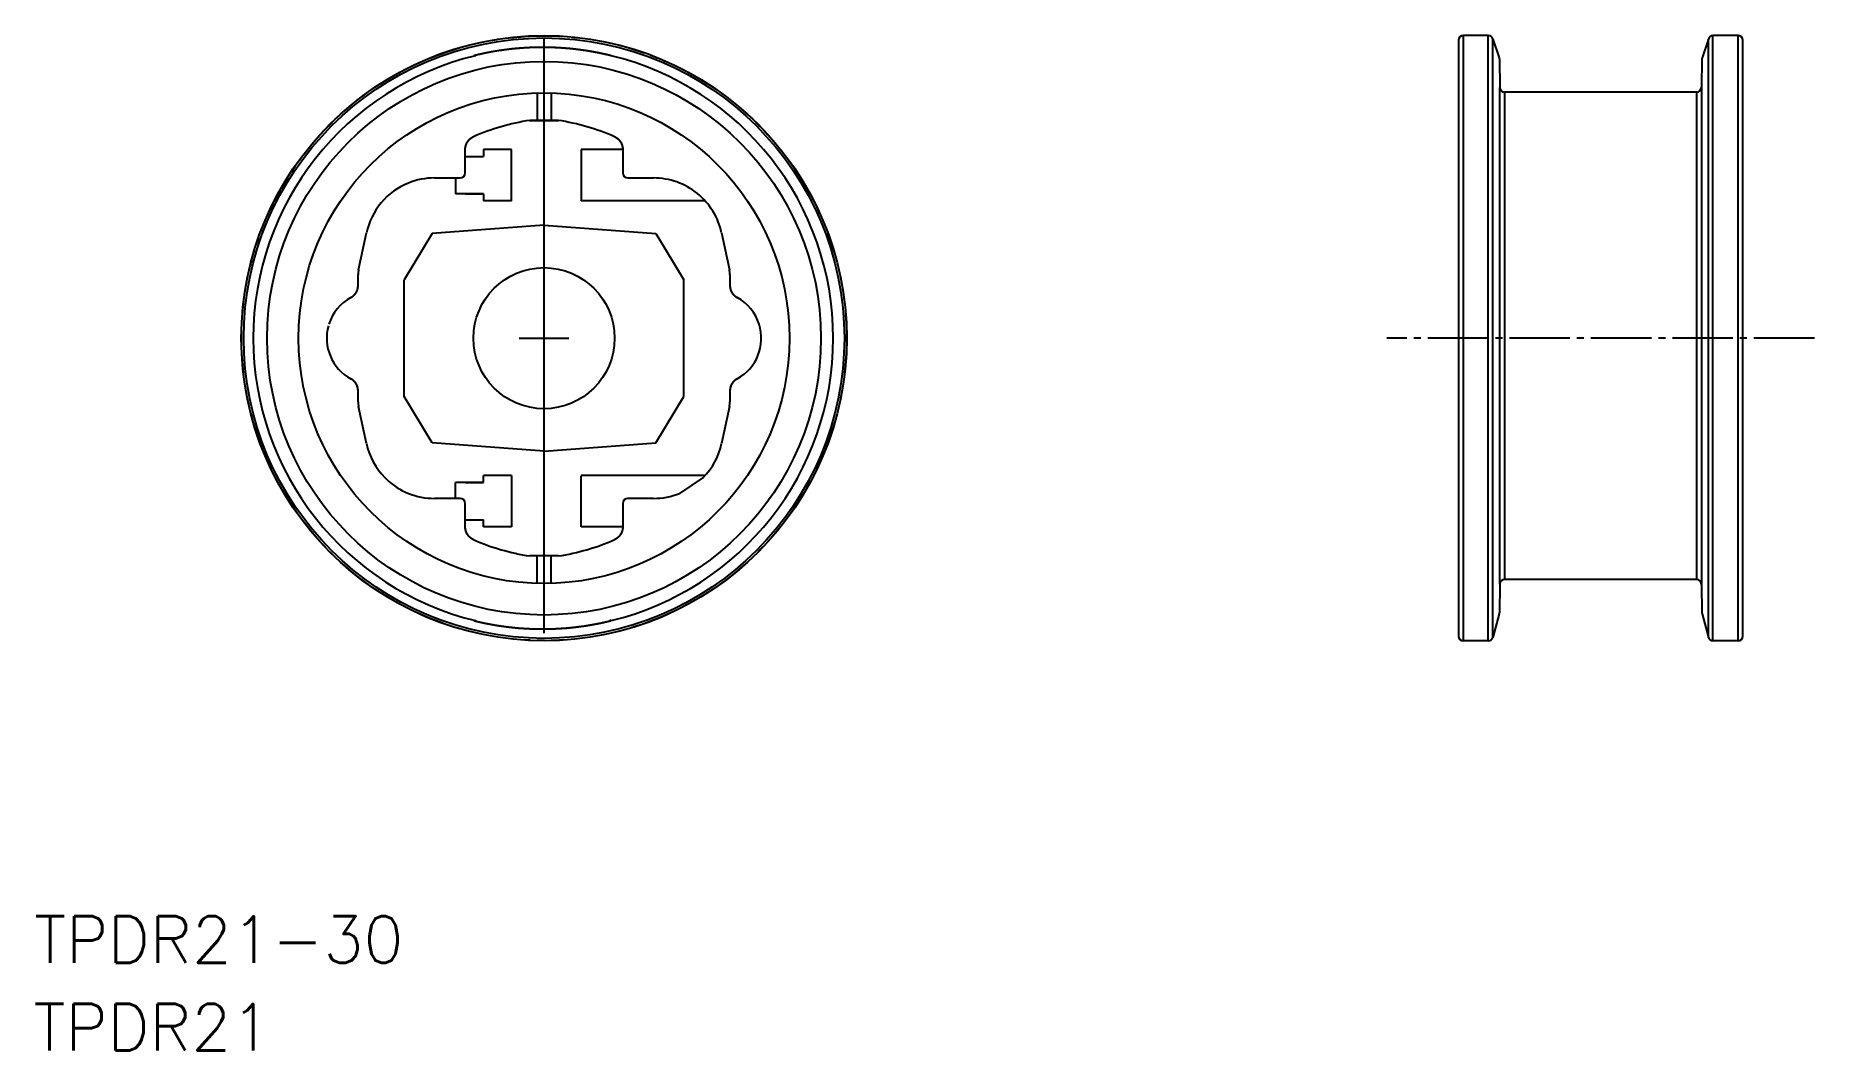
# Model space of a CAD drawing. Extents: x -24 to 358, y 41 to 259.
import ezdxf

# ---------------------------------------------------------------- set-up
doc = ezdxf.new("R2010")
doc.units = 0
doc.linetypes.add('CENTER', pattern=[17.5, 13, -1.5, 1.5, -1.5])
doc.layers.get('0').update_dxf_attribs({"linetype": 'CONTINUOUS'})
doc.layers.add('CENTER', color=1, linetype='CENTER')
doc.styles.get("Standard").update_dxf_attribs({"font": 'txt.shx', "bigfont": 'extfont.shx'})

msp = doc.modelspace()

# ---------------------------------------------------------------- texts
at = {"color": 7, "linetype": 'CONTINUOUS'}
for s, p in [('TPDR21-30', (-24.56, 60.28)), ('TPDR21', (-24.68, 41.45))]:
    msp.add_text(s, height=10, dxfattribs=at).set_placement(p)

# ---------------------------------------------------------------- linework, layer by layer
at = {"color": 7, "linetype": 'CONTINUOUS'}
for p, q in [((84.91, 209.44), (84.91, 258.94)), ((281.27, 258.44), (281.27, 130.44)), ((282.27, 259.44), (282.27, 129.44)), ((287.65, 259.44), (282.27, 259.44)), ((287.65, 129.44), (287.65, 259.44)), ((288.62, 130.18), (288.62, 258.7)), ((288.62, 258.7), (290, 254.69)), ((334.91, 258.7), (333.54, 254.69)), ((334.91, 130.18), (334.91, 258.7)), ((335.88, 129.44), (335.88, 259.44)), ((341.27, 259.44), (335.88, 259.44)), ((341.27, 129.44), (341.27, 259.44)), ((342.27, 130.44), (342.27, 258.44)), ((290.03, 254.45), (290.14, 248.28)), ((333.5, 254.45), (333.39, 248.28)), ((290.14, 141.63), (290.14, 248.28)), ((333.39, 248.28), (333.39, 141.63)), ((83.41, 247.11), (83.41, 241.24)), ((86.41, 247.11), (86.41, 241.24)), ((291.13, 247.31), (291.13, 142.61)), ((332.4, 247.31), (291.13, 247.31)), ((332.4, 142.61), (332.4, 247.31)), ((81.82, 241.22), (87.99, 241.22)), ((81.92, 241.24), (87.9, 241.24)), ((67.99, 229.94), (67.99, 234.97)), ((67.99, 233.47), (71.91, 233.47)), ((77.91, 234.97), (71.91, 234.97)), ((77.91, 234.97), (71.91, 234.97)), ((71.91, 234.97), (71.91, 233.47)), ((77.91, 223.96), (77.91, 234.97)), ((101.82, 234.97), (92.91, 234.97)), ((92.91, 234.97), (92.91, 223.97)), ((101.82, 234.97), (101.82, 229.94)), ((101.82, 234.97), (101.82, 229.94)), ((61.37, 228.86), (66.91, 228.86)), ((65.91, 228.86), (65.91, 225.47)), ((71.91, 225.47), (65.91, 225.47)), ((67.99, 225.47), (71.91, 225.47)), ((71.91, 225.47), (71.91, 223.96)), ((102.91, 228.86), (108.45, 228.86)), ((77.91, 223.96), (71.91, 223.96)), ((119.29, 223.96), (92.91, 223.96)), ((118.38, 225.1), (118.37, 225.11)), ((84.91, 218.69), (60.91, 216.94)), ((84.91, 170.19), (84.91, 218.69)), ((84.91, 218.69), (108.91, 216.94)), ((45.1, 209.15), (46.78, 217.04)), ((60.91, 216.94), (54.91, 206.94)), ((108.91, 216.94), (114.91, 206.94)), ((123.03, 217.04), (124.71, 209.15)), ((44.99, 205.79), (44.99, 208.13)), ((54.91, 181.94), (54.91, 206.94)), ((114.91, 181.94), (114.91, 206.94)), ((124.82, 208.13), (124.82, 205.79)), ((44.99, 180.76), (44.99, 183.1)), ((46.78, 171.84), (45.1, 179.74)), ((60.91, 171.94), (54.91, 181.94)), ((108.91, 171.94), (114.91, 181.94)), ((124.71, 179.74), (123.03, 171.84)), ((124.82, 183.1), (124.82, 180.76)), ((84.91, 131.09), (84.91, 179.44)), ((84.91, 170.19), (60.91, 171.94)), ((84.91, 170.19), (108.91, 171.94)), ((50.73, 164.49), (51.44, 163.78)), ((50.73, 164.49), (50.73, 164.49)), ((50.73, 164.49), (51.44, 163.78)), ((50.73, 164.49), (50.73, 164.49)), ((77.91, 164.93), (71.91, 164.93)), ((71.91, 163.42), (71.91, 164.93)), ((77.91, 164.93), (77.91, 153.91)), ((119.29, 164.92), (92.91, 164.92)), ((92.91, 153.91), (92.91, 164.91)), ((119.09, 164.49), (114.02, 161.11)), ((71.91, 163.42), (65.91, 163.42)), ((65.91, 160.03), (65.91, 163.42)), ((67.99, 163.42), (71.91, 163.42)), ((118.38, 163.79), (118.37, 163.78)), ((66.91, 160.03), (61.37, 160.03)), ((67.99, 153.91), (67.99, 158.94)), ((101.82, 158.94), (101.82, 153.91)), ((108.45, 160.03), (102.91, 160.03)), ((67.99, 155.42), (71.91, 155.42)), ((71.91, 153.91), (71.91, 155.42)), ((77.91, 153.91), (71.91, 153.91)), ((77.91, 153.91), (71.91, 153.91)), ((101.82, 153.91), (92.91, 153.91)), ((87.99, 147.67), (81.82, 147.67)), ((83.41, 141.78), (83.41, 147.67)), ((86.41, 141.78), (86.41, 147.67)), ((290.14, 141.63), (290.03, 135.46)), ((332.4, 142.61), (291.13, 142.61)), ((333.39, 141.63), (333.5, 135.46)), ((290, 135.22), (288.62, 130.18)), ((333.54, 135.22), (334.91, 130.18)), ((287.65, 129.44), (282.27, 129.44)), ((341.27, 129.44), (335.88, 129.44))]:
    msp.add_line(p, q, dxfattribs=at)
at = {"color": 7}
for points in [[(84.58, 256.91, 0), (84.56, 256.91, 0), (84.53, 256.91, 0), (84.5, 256.91, 0), (84.47, 256.91, 0), (84.45, 256.91, 0), (84.42, 256.91, 0), (84.39, 256.91, 0), (84.36, 256.91, 0), (84.34, 256.91, 0), (84.31, 256.91, 0), (84.28, 256.91, 0), (84.25, 256.91, 0), (84.23, 256.9, 0), (84.2, 256.9, 0), (84.17, 256.9, 0), (84.14, 256.9, 0), (84.12, 256.9, 0), (84.09, 256.9, 0), (84.06, 256.9, 0), (84.03, 256.9, 0), (84.01, 256.9, 0), (83.98, 256.9, 0), (83.95, 256.9, 0), (83.93, 256.9, 0), (83.9, 256.9, 0), (83.87, 256.9, 0), (83.84, 256.9, 0), (83.82, 256.9, 0), (83.79, 256.9, 0), (83.76, 256.9, 0), (83.73, 256.9, 0), (83.71, 256.9, 0), (83.68, 256.9, 0), (83.65, 256.9, 0), (83.62, 256.9, 0), (83.6, 256.9, 0), (83.57, 256.9, 0), (83.54, 256.9, 0), (83.51, 256.9, 0), (83.49, 256.9, 0), (83.46, 256.9, 0), (83.43, 256.9, 0), (83.41, 256.89, 0), (83.38, 256.89, 0), (83.35, 256.89, 0), (83.32, 256.89, 0), (83.3, 256.89, 0), (83.27, 256.89, 0), (83.24, 256.89, 0), (83.21, 256.89, 0), (83.19, 256.89, 0), (83.16, 256.89, 0), (83.13, 256.89, 0), (83.1, 256.89, 0), (83.08, 256.89, 0), (83.05, 256.89, 0), (83.02, 256.89, 0), (82.99, 256.89, 0), (82.97, 256.88, 0), (82.94, 256.88, 0), (82.91, 256.88, 0), (82.88, 256.88, 0), (82.86, 256.88, 0), (82.83, 256.88, 0), (82.8, 256.88, 0), (82.78, 256.88, 0), (82.75, 256.88, 0), (82.72, 256.88, 0), (82.69, 256.88, 0), (82.67, 256.88, 0), (82.64, 256.88, 0), (82.61, 256.88, 0), (82.58, 256.87, 0), (82.56, 256.87, 0), (82.53, 256.87, 0), (82.5, 256.87, 0), (82.47, 256.87, 0), (82.45, 256.87, 0), (82.42, 256.87, 0), (82.39, 256.87, 0), (82.36, 256.87, 0), (82.34, 256.87, 0), (82.31, 256.87, 0), (82.28, 256.86, 0), (82.26, 256.86, 0), (82.23, 256.86, 0), (82.2, 256.86, 0), (82.17, 256.86, 0), (82.15, 256.86, 0), (82.12, 256.86, 0), (82.09, 256.86, 0), (82.06, 256.86, 0), (82.04, 256.85, 0), (82.01, 256.85, 0), (81.98, 256.85, 0), (81.95, 256.85, 0), (81.93, 256.85, 0), (81.9, 256.85, 0), (81.87, 256.85, 0), (81.84, 256.85, 0), (81.82, 256.85, 0), (81.79, 256.84, 0), (81.76, 256.84, 0), (81.74, 256.84, 0), (81.71, 256.84, 0), (81.68, 256.84, 0), (81.65, 256.84, 0), (81.63, 256.84, 0), (81.6, 256.83, 0), (81.57, 256.83, 0), (81.54, 256.83, 0), (81.52, 256.83, 0), (81.49, 256.83, 0), (81.46, 256.83, 0), (81.43, 256.83, 0), (81.41, 256.82, 0), (81.38, 256.82, 0), (81.35, 256.82, 0), (81.32, 256.82, 0), (81.3, 256.82, 0), (81.27, 256.82, 0), (81.24, 256.82, 0), (81.22, 256.81, 0), (81.19, 256.81, 0), (81.16, 256.81, 0), (81.13, 256.81, 0), (81.11, 256.81, 0), (81.08, 256.81, 0), (81.05, 256.81, 0), (81.02, 256.8, 0), (81, 256.8, 0), (80.97, 256.8, 0), (80.94, 256.8, 0), (80.91, 256.8, 0), (80.89, 256.8, 0), (80.86, 256.79, 0), (80.83, 256.79, 0), (80.81, 256.79, 0), (80.78, 256.79, 0), (80.75, 256.79, 0), (80.72, 256.79, 0), (80.7, 256.78, 0), (80.67, 256.78, 0), (80.64, 256.78, 0), (80.61, 256.78, 0), (80.59, 256.78, 0), (80.56, 256.78, 0), (80.53, 256.77, 0), (80.5, 256.77, 0), (80.48, 256.77, 0), (80.45, 256.77, 0), (80.42, 256.77, 0), (80.4, 256.76, 0), (80.37, 256.76, 0), (80.34, 256.76, 0), (80.31, 256.76, 0), (80.29, 256.76, 0), (80.26, 256.75, 0), (80.23, 256.75, 0), (80.2, 256.75, 0), (80.18, 256.75, 0), (80.15, 256.75, 0), (80.12, 256.75, 0), (80.09, 256.74, 0), (80.07, 256.74, 0), (80.04, 256.74, 0), (80.01, 256.74, 0), (79.99, 256.74, 0), (79.96, 256.73, 0), (79.93, 256.73, 0), (79.9, 256.73, 0), (79.88, 256.73, 0), (79.85, 256.73, 0), (79.82, 256.72, 0), (79.79, 256.72, 0), (79.77, 256.72, 0), (79.74, 256.72, 0), (79.71, 256.71, 0), (79.69, 256.71, 0), (79.66, 256.71, 0), (79.63, 256.71, 0), (79.6, 256.71, 0), (79.58, 256.7, 0), (79.55, 256.7, 0), (79.52, 256.7, 0), (79.49, 256.7, 0), (79.47, 256.69, 0), (79.44, 256.69, 0), (79.41, 256.69, 0), (79.38, 256.69, 0), (79.36, 256.69, 0), (79.33, 256.68, 0), (79.3, 256.68, 0), (79.28, 256.68, 0), (79.25, 256.68, 0), (79.22, 256.67, 0), (79.19, 256.67, 0), (79.17, 256.67, 0), (79.14, 256.67, 0), (79.11, 256.66, 0), (79.08, 256.66, 0), (79.06, 256.66, 0), (79.03, 256.66, 0), (79, 256.65, 0), (78.98, 256.65, 0), (78.95, 256.65, 0), (78.92, 256.65, 0), (78.89, 256.64, 0), (78.87, 256.64, 0), (78.84, 256.64, 0), (78.81, 256.64, 0), (78.78, 256.63, 0), (78.76, 256.63, 0), (78.73, 256.63, 0), (78.7, 256.63, 0), (78.68, 256.62, 0), (78.65, 256.62, 0), (78.62, 256.62, 0), (78.59, 256.62, 0), (78.57, 256.61, 0), (78.54, 256.61, 0), (78.51, 256.61, 0), (78.48, 256.61, 0), (78.46, 256.6, 0), (78.43, 256.6, 0), (78.4, 256.6, 0), (78.38, 256.59, 0), (78.35, 256.59, 0), (78.32, 256.59, 0), (78.29, 256.59, 0), (78.27, 256.58, 0), (78.24, 256.58, 0), (78.21, 256.58, 0), (78.18, 256.57, 0), (78.16, 256.57, 0), (78.13, 256.57, 0), (78.1, 256.57, 0), (78.08, 256.56, 0), (78.05, 256.56, 0), (78.02, 256.56, 0), (77.99, 256.56, 0), (77.97, 256.55, 0), (77.94, 256.55, 0), (77.91, 256.55, 0), (77.89, 256.54, 0), (77.86, 256.54, 0), (77.83, 256.54, 0), (77.8, 256.53, 0), (77.78, 256.53, 0), (77.75, 256.53, 0), (77.72, 256.52, 0), (77.69, 256.52, 0), (77.67, 256.52, 0), (77.64, 256.52, 0), (77.61, 256.51, 0), (77.59, 256.51, 0), (77.56, 256.51, 0), (77.53, 256.5, 0), (77.5, 256.5, 0), (77.48, 256.5, 0), (77.45, 256.49, 0), (77.42, 256.49, 0), (77.4, 256.49, 0), (77.37, 256.48, 0), (77.34, 256.48, 0), (77.31, 256.48, 0), (77.29, 256.47, 0), (77.26, 256.47, 0), (77.23, 256.47, 0), (77.2, 256.46, 0), (77.18, 256.46, 0), (77.15, 256.46, 0), (77.12, 256.45, 0), (77.1, 256.45, 0), (77.07, 256.45, 0), (77.04, 256.44, 0), (77.01, 256.44, 0), (76.99, 256.44, 0), (76.96, 256.44, 0), (76.93, 256.43, 0), (76.91, 256.43, 0), (76.88, 256.43, 0), (76.85, 256.42, 0), (76.82, 256.42, 0), (76.8, 256.41, 0), (76.77, 256.41, 0), (76.74, 256.41, 0), (76.72, 256.4, 0), (76.69, 256.4, 0), (76.66, 256.4, 0), (76.63, 256.39, 0), (76.61, 256.39, 0), (76.58, 256.39, 0), (76.55, 256.38, 0), (76.53, 256.38, 0), (76.5, 256.38, 0), (76.47, 256.37, 0), (76.44, 256.37, 0), (76.42, 256.37, 0), (76.39, 256.36, 0), (76.36, 256.36, 0), (76.34, 256.35, 0), (76.31, 256.35, 0), (76.28, 256.35, 0), (76.25, 256.34, 0), (76.23, 256.34, 0), (76.2, 256.33, 0), (76.17, 256.33, 0), (76.15, 256.33, 0), (76.12, 256.32, 0), (76.09, 256.32, 0), (76.06, 256.32, 0), (76.04, 256.31, 0), (76.01, 256.31, 0), (75.98, 256.31, 0), (75.96, 256.3, 0), (75.93, 256.3, 0), (75.9, 256.29, 0), (75.87, 256.29, 0), (75.85, 256.29, 0), (75.82, 256.28, 0), (75.79, 256.28, 0), (75.77, 256.27, 0), (75.74, 256.27, 0), (75.71, 256.27, 0), (75.68, 256.26, 0), (75.66, 256.26, 0), (75.63, 256.25, 0), (75.6, 256.25, 0), (75.58, 256.25, 0), (75.55, 256.24, 0), (75.52, 256.24, 0), (75.49, 256.23, 0), (75.47, 256.23, 0), (75.44, 256.23, 0), (75.41, 256.22, 0), (75.39, 256.22, 0), (75.36, 256.21, 0), (75.33, 256.21, 0), (75.31, 256.21, 0), (75.28, 256.2, 0), (75.25, 256.2, 0), (75.22, 256.19, 0), (75.2, 256.19, 0), (75.17, 256.19, 0), (75.14, 256.18, 0), (75.12, 256.18, 0), (75.09, 256.17, 0), (75.06, 256.17, 0), (75.03, 256.16, 0), (75.01, 256.16, 0), (74.98, 256.15, 0), (74.95, 256.15, 0), (74.93, 256.15, 0), (74.9, 256.14, 0), (74.87, 256.14, 0), (74.85, 256.13, 0), (74.82, 256.13, 0), (74.79, 256.12, 0), (74.76, 256.12, 0), (74.74, 256.12, 0), (74.71, 256.11, 0), (74.68, 256.11, 0), (74.66, 256.1, 0), (74.63, 256.1, 0), (74.6, 256.09, 0), (74.57, 256.09, 0), (74.55, 256.08, 0), (74.52, 256.08, 0), (74.49, 256.08, 0), (74.47, 256.07, 0), (74.44, 256.07, 0), (74.41, 256.06, 0), (74.39, 256.06, 0), (74.36, 256.05, 0), (74.33, 256.05, 0), (74.3, 256.05, 0), (74.28, 256.04, 0), (74.25, 256.04, 0), (74.22, 256.03, 0), (74.2, 256.03, 0), (74.17, 256.02, 0), (74.14, 256.02, 0), (74.12, 256.01, 0), (74.09, 256.01, 0), (74.06, 256, 0), (74.03, 256, 0), (74.01, 255.99, 0), (73.98, 255.99, 0), (73.95, 255.98, 0), (73.93, 255.98, 0), (73.9, 255.97, 0), (73.87, 255.97, 0), (73.85, 255.97, 0), (73.82, 255.96, 0), (73.79, 255.96, 0), (73.77, 255.95, 0), (73.74, 255.95, 0), (73.71, 255.94, 0), (73.68, 255.94, 0), (73.66, 255.93, 0), (73.63, 255.93, 0), (73.6, 255.92, 0), (73.58, 255.92, 0), (73.55, 255.91, 0), (73.52, 255.91, 0), (73.5, 255.9, 0), (73.47, 255.9, 0), (73.44, 255.89, 0), (73.41, 255.89, 0), (73.39, 255.88, 0), (73.36, 255.88, 0), (73.33, 255.87, 0), (73.31, 255.87, 0), (73.28, 255.86, 0), (73.25, 255.86, 0), (73.23, 255.85, 0), (73.2, 255.85, 0), (73.17, 255.84, 0), (73.15, 255.84, 0), (73.12, 255.83, 0), (73.09, 255.83, 0), (73.06, 255.82, 0), (73.04, 255.82, 0), (73.01, 255.81, 0), (72.98, 255.81, 0), (72.96, 255.8, 0), (72.93, 255.79, 0), (72.9, 255.79, 0), (72.88, 255.78, 0), (72.85, 255.78, 0), (72.82, 255.77, 0), (72.8, 255.77, 0), (72.77, 255.76, 0), (72.74, 255.76, 0), (72.72, 255.75, 0), (72.69, 255.75, 0), (72.66, 255.74, 0), (72.63, 255.74, 0), (72.61, 255.73, 0), (72.58, 255.73, 0), (72.55, 255.72, 0), (72.53, 255.72, 0), (72.5, 255.71, 0), (72.47, 255.71, 0), (72.45, 255.7, 0), (72.42, 255.69, 0), (72.39, 255.69, 0), (72.37, 255.68, 0), (72.34, 255.68, 0), (72.31, 255.67, 0), (72.29, 255.67, 0), (72.26, 255.66, 0), (72.23, 255.66, 0), (72.21, 255.65, 0), (72.18, 255.64, 0), (72.15, 255.64, 0), (72.12, 255.63, 0), (72.1, 255.63, 0), (72.07, 255.62, 0), (72.04, 255.62, 0), (72.02, 255.61, 0), (71.99, 255.6, 0), (71.96, 255.6, 0), (71.94, 255.59, 0), (71.91, 255.59, 0), (71.88, 255.58, 0), (71.86, 255.58, 0), (71.83, 255.57, 0), (71.8, 255.56, 0), (71.78, 255.56, 0), (71.75, 255.55, 0), (71.72, 255.55, 0), (71.7, 255.54, 0), (71.67, 255.54, 0), (71.64, 255.53, 0), (71.62, 255.53, 0), (71.59, 255.52, 0), (71.56, 255.51, 0), (71.54, 255.51, 0), (71.51, 255.5, 0), (71.48, 255.5, 0), (71.46, 255.49, 0), (71.43, 255.48, 0), (71.4, 255.48, 0), (71.38, 255.47, 0), (71.35, 255.47, 0), (71.32, 255.46, 0), (71.29, 255.45, 0), (71.27, 255.45, 0), (71.24, 255.44, 0), (71.21, 255.44, 0), (71.19, 255.43, 0), (71.16, 255.42, 0), (71.13, 255.42, 0), (71.11, 255.41, 0), (71.08, 255.41, 0), (71.05, 255.4, 0), (71.03, 255.39, 0), (71, 255.39, 0), (70.97, 255.38, 0), (70.95, 255.38, 0), (70.92, 255.37, 0), (70.89, 255.36, 0), (70.87, 255.36, 0), (70.84, 255.35, 0), (70.81, 255.34, 0), (70.79, 255.34, 0), (70.76, 255.33, 0), (70.73, 255.32, 0), (70.71, 255.32, 0), (70.68, 255.31, 0), (70.65, 255.31, 0), (70.63, 255.3, 0), (70.6, 255.29, 0), (70.57, 255.29, 0), (70.55, 255.28, 0), (70.52, 255.27, 0), (70.49, 255.27, 0), (70.47, 255.26, 0), (70.44, 255.25, 0), (70.41, 255.25, 0), (70.39, 255.24, 0), (70.36, 255.24, 0), (70.33, 255.23, 0), (70.31, 255.22, 0), (70.28, 255.22, 0), (70.25, 255.21, 0), (70.23, 255.2, 0), (70.2, 255.2, 0), (70.18, 255.19, 0), (70.15, 255.18, 0), (70.12, 255.18, 0), (70.1, 255.17, 0), (70.07, 255.16, 0), (70.04, 255.16, 0), (70.02, 255.15, 0), (69.99, 255.14, 0), (69.96, 255.14, 0), (69.94, 255.13, 0), (69.91, 255.12, 0), (69.88, 255.12, 0), (69.86, 255.11, 0)], [(99.31, 255.11, 0), (99.28, 255.12, 0), (99.26, 255.12, 0), (99.23, 255.13, 0), (99.2, 255.14, 0), (99.18, 255.14, 0), (99.15, 255.15, 0), (99.12, 255.16, 0), (99.1, 255.16, 0), (99.07, 255.17, 0), (99.04, 255.18, 0), (99.02, 255.18, 0), (98.99, 255.19, 0), (98.96, 255.2, 0), (98.94, 255.2, 0), (98.91, 255.21, 0), (98.88, 255.22, 0), (98.86, 255.22, 0), (98.83, 255.23, 0), (98.8, 255.24, 0), (98.78, 255.24, 0), (98.75, 255.25, 0), (98.72, 255.25, 0), (98.7, 255.26, 0), (98.67, 255.27, 0), (98.64, 255.27, 0), (98.62, 255.28, 0), (98.59, 255.29, 0), (98.56, 255.29, 0), (98.54, 255.3, 0), (98.51, 255.31, 0), (98.48, 255.31, 0), (98.46, 255.32, 0), (98.43, 255.32, 0), (98.4, 255.33, 0), (98.38, 255.34, 0), (98.35, 255.34, 0), (98.32, 255.35, 0), (98.3, 255.36, 0), (98.27, 255.36, 0), (98.24, 255.37, 0), (98.22, 255.38, 0), (98.19, 255.38, 0), (98.16, 255.39, 0), (98.14, 255.39, 0), (98.11, 255.4, 0), (98.08, 255.41, 0), (98.06, 255.41, 0), (98.03, 255.42, 0), (98, 255.42, 0), (97.98, 255.43, 0), (97.95, 255.44, 0), (97.92, 255.44, 0), (97.9, 255.45, 0), (97.87, 255.45, 0), (97.84, 255.46, 0), (97.82, 255.47, 0), (97.79, 255.47, 0), (97.76, 255.48, 0), (97.74, 255.48, 0), (97.71, 255.49, 0), (97.68, 255.5, 0), (97.66, 255.5, 0), (97.63, 255.51, 0), (97.6, 255.51, 0), (97.58, 255.52, 0), (97.55, 255.53, 0), (97.52, 255.53, 0), (97.5, 255.54, 0), (97.47, 255.54, 0), (97.44, 255.55, 0), (97.42, 255.55, 0), (97.39, 255.56, 0), (97.36, 255.56, 0), (97.34, 255.57, 0), (97.31, 255.58, 0), (97.28, 255.58, 0), (97.25, 255.59, 0), (97.23, 255.59, 0), (97.2, 255.6, 0), (97.17, 255.6, 0), (97.15, 255.61, 0), (97.12, 255.62, 0), (97.09, 255.62, 0), (97.07, 255.63, 0), (97.04, 255.63, 0), (97.01, 255.64, 0), (96.99, 255.64, 0), (96.96, 255.65, 0), (96.93, 255.66, 0), (96.91, 255.66, 0), (96.88, 255.67, 0), (96.85, 255.67, 0), (96.83, 255.68, 0), (96.8, 255.68, 0), (96.77, 255.69, 0), (96.75, 255.69, 0), (96.72, 255.7, 0), (96.69, 255.71, 0), (96.67, 255.71, 0), (96.64, 255.72, 0), (96.61, 255.72, 0), (96.58, 255.73, 0), (96.56, 255.73, 0), (96.53, 255.74, 0), (96.5, 255.74, 0), (96.48, 255.75, 0), (96.45, 255.75, 0), (96.42, 255.76, 0), (96.4, 255.76, 0), (96.37, 255.77, 0), (96.34, 255.77, 0), (96.32, 255.78, 0), (96.29, 255.78, 0), (96.26, 255.79, 0), (96.23, 255.79, 0), (96.21, 255.8, 0), (96.18, 255.81, 0), (96.15, 255.81, 0), (96.13, 255.82, 0), (96.1, 255.82, 0), (96.07, 255.83, 0), (96.05, 255.83, 0), (96.02, 255.84, 0), (95.99, 255.84, 0), (95.97, 255.85, 0), (95.94, 255.85, 0), (95.91, 255.86, 0), (95.89, 255.86, 0), (95.86, 255.87, 0), (95.83, 255.87, 0), (95.8, 255.88, 0), (95.78, 255.88, 0), (95.75, 255.89, 0), (95.72, 255.89, 0), (95.7, 255.9, 0), (95.67, 255.9, 0), (95.64, 255.91, 0), (95.62, 255.91, 0), (95.59, 255.92, 0), (95.56, 255.92, 0), (95.54, 255.93, 0), (95.51, 255.93, 0), (95.48, 255.94, 0), (95.45, 255.94, 0), (95.43, 255.95, 0), (95.4, 255.95, 0), (95.37, 255.96, 0), (95.35, 255.96, 0), (95.32, 255.97, 0), (95.29, 255.97, 0), (95.27, 255.97, 0), (95.24, 255.98, 0), (95.21, 255.98, 0), (95.18, 255.99, 0), (95.16, 255.99, 0), (95.13, 256, 0), (95.1, 256, 0), (95.08, 256.01, 0), (95.05, 256.01, 0), (95.02, 256.02, 0), (95, 256.02, 0), (94.97, 256.03, 0), (94.94, 256.03, 0), (94.91, 256.04, 0), (94.89, 256.04, 0), (94.86, 256.05, 0), (94.83, 256.05, 0), (94.81, 256.05, 0), (94.78, 256.06, 0), (94.75, 256.06, 0), (94.73, 256.07, 0), (94.7, 256.07, 0), (94.67, 256.08, 0), (94.64, 256.08, 0), (94.62, 256.08, 0), (94.59, 256.09, 0), (94.56, 256.09, 0), (94.54, 256.1, 0), (94.51, 256.1, 0), (94.48, 256.11, 0), (94.46, 256.11, 0), (94.43, 256.12, 0), (94.4, 256.12, 0), (94.37, 256.12, 0), (94.35, 256.13, 0), (94.32, 256.13, 0), (94.29, 256.14, 0), (94.27, 256.14, 0), (94.24, 256.15, 0), (94.21, 256.15, 0), (94.18, 256.15, 0), (94.16, 256.16, 0), (94.13, 256.16, 0), (94.1, 256.17, 0), (94.08, 256.17, 0), (94.05, 256.18, 0), (94.02, 256.18, 0), (94, 256.19, 0), (93.97, 256.19, 0), (93.94, 256.19, 0), (93.91, 256.2, 0), (93.89, 256.2, 0), (93.86, 256.21, 0), (93.83, 256.21, 0), (93.81, 256.21, 0), (93.78, 256.22, 0), (93.75, 256.22, 0), (93.72, 256.23, 0), (93.7, 256.23, 0), (93.67, 256.23, 0), (93.64, 256.24, 0), (93.62, 256.24, 0), (93.59, 256.25, 0), (93.56, 256.25, 0), (93.54, 256.25, 0), (93.51, 256.26, 0), (93.48, 256.26, 0), (93.45, 256.27, 0), (93.43, 256.27, 0), (93.4, 256.27, 0), (93.37, 256.28, 0), (93.35, 256.28, 0), (93.32, 256.29, 0), (93.29, 256.29, 0), (93.26, 256.29, 0), (93.24, 256.3, 0), (93.21, 256.3, 0), (93.18, 256.31, 0), (93.16, 256.31, 0), (93.13, 256.31, 0), (93.1, 256.32, 0), (93.07, 256.32, 0), (93.05, 256.32, 0), (93.02, 256.33, 0), (92.99, 256.33, 0), (92.97, 256.33, 0), (92.94, 256.34, 0), (92.91, 256.34, 0), (92.88, 256.35, 0), (92.86, 256.35, 0), (92.83, 256.35, 0), (92.8, 256.36, 0), (92.78, 256.36, 0), (92.75, 256.37, 0), (92.72, 256.37, 0), (92.69, 256.37, 0), (92.67, 256.38, 0), (92.64, 256.38, 0), (92.61, 256.38, 0), (92.59, 256.39, 0), (92.56, 256.39, 0), (92.53, 256.39, 0), (92.5, 256.4, 0), (92.48, 256.4, 0), (92.45, 256.4, 0), (92.42, 256.41, 0), (92.4, 256.41, 0), (92.37, 256.41, 0), (92.34, 256.42, 0), (92.31, 256.42, 0), (92.29, 256.43, 0), (92.26, 256.43, 0), (92.23, 256.43, 0), (92.21, 256.44, 0), (92.18, 256.44, 0), (92.15, 256.44, 0), (92.12, 256.44, 0), (92.1, 256.45, 0), (92.07, 256.45, 0), (92.04, 256.45, 0), (92.01, 256.46, 0), (91.99, 256.46, 0), (91.96, 256.46, 0), (91.93, 256.47, 0), (91.91, 256.47, 0), (91.88, 256.47, 0), (91.85, 256.48, 0), (91.82, 256.48, 0), (91.8, 256.48, 0), (91.77, 256.49, 0), (91.74, 256.49, 0), (91.72, 256.49, 0), (91.69, 256.5, 0), (91.66, 256.5, 0), (91.63, 256.5, 0), (91.61, 256.51, 0), (91.58, 256.51, 0), (91.55, 256.51, 0), (91.53, 256.52, 0), (91.5, 256.52, 0), (91.47, 256.52, 0), (91.44, 256.52, 0), (91.42, 256.53, 0), (91.39, 256.53, 0), (91.36, 256.53, 0), (91.33, 256.54, 0), (91.31, 256.54, 0), (91.28, 256.54, 0), (91.25, 256.55, 0), (91.23, 256.55, 0), (91.2, 256.55, 0), (91.17, 256.56, 0), (91.14, 256.56, 0), (91.12, 256.56, 0), (91.09, 256.56, 0), (91.06, 256.57, 0), (91.04, 256.57, 0), (91.01, 256.57, 0), (90.98, 256.57, 0), (90.95, 256.58, 0), (90.93, 256.58, 0), (90.9, 256.58, 0), (90.87, 256.59, 0), (90.84, 256.59, 0), (90.82, 256.59, 0), (90.79, 256.59, 0), (90.76, 256.6, 0), (90.74, 256.6, 0), (90.71, 256.6, 0), (90.68, 256.61, 0), (90.65, 256.61, 0), (90.63, 256.61, 0), (90.6, 256.61, 0), (90.57, 256.62, 0), (90.54, 256.62, 0), (90.52, 256.62, 0), (90.49, 256.62, 0), (90.46, 256.63, 0), (90.44, 256.63, 0), (90.41, 256.63, 0), (90.38, 256.63, 0), (90.35, 256.64, 0), (90.33, 256.64, 0), (90.3, 256.64, 0), (90.27, 256.64, 0), (90.24, 256.65, 0), (90.22, 256.65, 0), (90.19, 256.65, 0), (90.16, 256.65, 0), (90.14, 256.66, 0), (90.11, 256.66, 0), (90.08, 256.66, 0), (90.05, 256.66, 0), (90.03, 256.67, 0), (90, 256.67, 0), (89.97, 256.67, 0), (89.94, 256.67, 0), (89.92, 256.68, 0), (89.89, 256.68, 0), (89.86, 256.68, 0), (89.84, 256.68, 0), (89.81, 256.69, 0), (89.78, 256.69, 0), (89.75, 256.69, 0), (89.73, 256.69, 0), (89.7, 256.69, 0), (89.67, 256.7, 0), (89.64, 256.7, 0), (89.62, 256.7, 0), (89.59, 256.7, 0), (89.56, 256.71, 0), (89.54, 256.71, 0), (89.51, 256.71, 0), (89.48, 256.71, 0), (89.45, 256.71, 0), (89.43, 256.72, 0), (89.4, 256.72, 0), (89.37, 256.72, 0), (89.34, 256.72, 0), (89.32, 256.73, 0), (89.29, 256.73, 0), (89.26, 256.73, 0), (89.23, 256.73, 0), (89.21, 256.73, 0), (89.18, 256.74, 0), (89.15, 256.74, 0), (89.13, 256.74, 0), (89.1, 256.74, 0), (89.07, 256.74, 0), (89.04, 256.75, 0), (89.02, 256.75, 0), (88.99, 256.75, 0), (88.96, 256.75, 0), (88.93, 256.75, 0), (88.91, 256.75, 0), (88.88, 256.76, 0), (88.85, 256.76, 0), (88.82, 256.76, 0), (88.8, 256.76, 0), (88.77, 256.76, 0), (88.74, 256.77, 0), (88.72, 256.77, 0), (88.69, 256.77, 0), (88.66, 256.77, 0), (88.63, 256.77, 0), (88.61, 256.78, 0), (88.58, 256.78, 0), (88.55, 256.78, 0), (88.52, 256.78, 0), (88.5, 256.78, 0), (88.47, 256.78, 0), (88.44, 256.79, 0), (88.41, 256.79, 0), (88.39, 256.79, 0), (88.36, 256.79, 0), (88.33, 256.79, 0), (88.31, 256.79, 0), (88.28, 256.8, 0), (88.25, 256.8, 0), (88.22, 256.8, 0), (88.2, 256.8, 0), (88.17, 256.8, 0), (88.14, 256.8, 0), (88.11, 256.81, 0), (88.09, 256.81, 0), (88.06, 256.81, 0), (88.03, 256.81, 0), (88, 256.81, 0), (87.98, 256.81, 0), (87.95, 256.81, 0), (87.92, 256.82, 0), (87.9, 256.82, 0), (87.87, 256.82, 0), (87.84, 256.82, 0), (87.81, 256.82, 0), (87.79, 256.82, 0), (87.76, 256.82, 0), (87.73, 256.83, 0), (87.7, 256.83, 0), (87.68, 256.83, 0), (87.65, 256.83, 0), (87.62, 256.83, 0), (87.59, 256.83, 0), (87.57, 256.83, 0), (87.54, 256.84, 0), (87.51, 256.84, 0), (87.48, 256.84, 0), (87.46, 256.84, 0), (87.43, 256.84, 0), (87.4, 256.84, 0), (87.38, 256.84, 0), (87.35, 256.85, 0), (87.32, 256.85, 0), (87.29, 256.85, 0), (87.27, 256.85, 0), (87.24, 256.85, 0), (87.21, 256.85, 0), (87.18, 256.85, 0), (87.16, 256.85, 0), (87.13, 256.85, 0), (87.1, 256.86, 0), (87.07, 256.86, 0), (87.05, 256.86, 0), (87.02, 256.86, 0), (86.99, 256.86, 0), (86.97, 256.86, 0), (86.94, 256.86, 0), (86.91, 256.86, 0), (86.88, 256.86, 0), (86.86, 256.87, 0), (86.83, 256.87, 0), (86.8, 256.87, 0), (86.77, 256.87, 0), (86.75, 256.87, 0), (86.72, 256.87, 0), (86.69, 256.87, 0), (86.66, 256.87, 0), (86.64, 256.87, 0), (86.61, 256.87, 0), (86.58, 256.87, 0), (86.55, 256.88, 0), (86.53, 256.88, 0), (86.5, 256.88, 0), (86.47, 256.88, 0), (86.44, 256.88, 0), (86.42, 256.88, 0), (86.39, 256.88, 0), (86.36, 256.88, 0), (86.34, 256.88, 0), (86.31, 256.88, 0), (86.28, 256.88, 0), (86.25, 256.88, 0), (86.23, 256.88, 0), (86.2, 256.88, 0), (86.17, 256.89, 0), (86.14, 256.89, 0), (86.12, 256.89, 0), (86.09, 256.89, 0), (86.06, 256.89, 0), (86.03, 256.89, 0), (86.01, 256.89, 0), (85.98, 256.89, 0), (85.95, 256.89, 0), (85.92, 256.89, 0), (85.9, 256.89, 0), (85.87, 256.89, 0), (85.84, 256.89, 0), (85.82, 256.89, 0), (85.79, 256.89, 0), (85.76, 256.89, 0), (85.73, 256.9, 0), (85.71, 256.9, 0), (85.68, 256.9, 0), (85.65, 256.9, 0), (85.62, 256.9, 0), (85.6, 256.9, 0), (85.57, 256.9, 0), (85.54, 256.9, 0), (85.51, 256.9, 0), (85.49, 256.9, 0), (85.46, 256.9, 0), (85.43, 256.9, 0), (85.4, 256.9, 0), (85.38, 256.9, 0), (85.35, 256.9, 0), (85.32, 256.9, 0), (85.29, 256.9, 0), (85.27, 256.9, 0), (85.24, 256.9, 0), (85.21, 256.9, 0), (85.19, 256.9, 0), (85.16, 256.9, 0), (85.13, 256.9, 0), (85.1, 256.9, 0), (85.08, 256.9, 0), (85.05, 256.9, 0), (85.02, 256.9, 0), (84.99, 256.9, 0), (84.97, 256.9, 0), (84.94, 256.9, 0), (84.91, 256.91, 0), (84.88, 256.91, 0), (84.86, 256.91, 0), (84.83, 256.91, 0), (84.8, 256.91, 0), (84.77, 256.91, 0), (84.75, 256.91, 0), (84.72, 256.91, 0), (84.69, 256.91, 0), (84.66, 256.91, 0), (84.64, 256.91, 0), (84.61, 256.91, 0), (84.58, 256.91, 0)], [(87.99, 241.22, 0), (87.99, 241.22, 0), (87.99, 241.22, 0), (87.99, 241.22, 0), (87.99, 241.22, 0), (87.99, 241.22, 0), (87.99, 241.22, 0), (87.99, 241.22, 0), (87.99, 241.22, 0), (87.99, 241.22, 0), (87.98, 241.22, 0), (87.98, 241.22, 0), (87.98, 241.22, 0), (87.98, 241.22, 0), (87.98, 241.22, 0), (87.98, 241.22, 0), (87.98, 241.22, 0), (87.98, 241.22, 0), (87.98, 241.22, 0), (87.98, 241.22, 0), (87.98, 241.22, 0), (87.98, 241.22, 0), (87.98, 241.22, 0), (87.98, 241.22, 0), (87.98, 241.22, 0), (87.98, 241.22, 0), (87.98, 241.22, 0), (87.97, 241.22, 0), (87.97, 241.22, 0), (87.97, 241.22, 0), (87.97, 241.22, 0), (87.97, 241.22, 0), (87.97, 241.22, 0), (87.97, 241.22, 0), (87.97, 241.22, 0), (87.97, 241.22, 0), (87.97, 241.22, 0), (87.97, 241.22, 0), (87.97, 241.22, 0), (87.97, 241.22, 0), (87.97, 241.22, 0), (87.97, 241.22, 0), (87.97, 241.22, 0), (87.97, 241.22, 0), (87.96, 241.22, 0), (87.96, 241.22, 0), (87.96, 241.22, 0), (87.96, 241.22, 0), (87.96, 241.22, 0), (87.96, 241.23, 0), (87.96, 241.23, 0), (87.96, 241.23, 0), (87.96, 241.23, 0), (87.96, 241.23, 0), (87.96, 241.23, 0), (87.96, 241.23, 0), (87.96, 241.23, 0), (87.96, 241.23, 0), (87.96, 241.23, 0), (87.96, 241.23, 0), (87.96, 241.23, 0), (87.95, 241.23, 0), (87.95, 241.23, 0), (87.95, 241.23, 0), (87.95, 241.23, 0), (87.95, 241.23, 0), (87.95, 241.23, 0), (87.95, 241.23, 0), (87.95, 241.23, 0), (87.95, 241.23, 0), (87.95, 241.23, 0), (87.95, 241.23, 0), (87.95, 241.23, 0), (87.95, 241.23, 0), (87.95, 241.23, 0), (87.95, 241.23, 0), (87.95, 241.23, 0), (87.95, 241.23, 0), (87.94, 241.23, 0), (87.94, 241.23, 0), (87.94, 241.23, 0), (87.94, 241.23, 0), (87.94, 241.23, 0), (87.94, 241.23, 0), (87.94, 241.23, 0), (87.94, 241.23, 0), (87.94, 241.23, 0), (87.94, 241.23, 0), (87.94, 241.23, 0), (87.94, 241.23, 0), (87.94, 241.23, 0), (87.94, 241.23, 0), (87.94, 241.23, 0), (87.94, 241.23, 0), (87.94, 241.23, 0), (87.93, 241.23, 0), (87.93, 241.23, 0), (87.93, 241.23, 0), (87.93, 241.23, 0), (87.93, 241.23, 0), (87.93, 241.23, 0), (87.93, 241.23, 0), (87.93, 241.23, 0), (87.93, 241.23, 0), (87.93, 241.23, 0), (87.93, 241.23, 0), (87.93, 241.23, 0), (87.93, 241.23, 0), (87.93, 241.23, 0), (87.93, 241.23, 0), (87.93, 241.23, 0), (87.93, 241.23, 0), (87.92, 241.23, 0), (87.92, 241.23, 0), (87.92, 241.23, 0), (87.92, 241.23, 0), (87.92, 241.23, 0), (87.92, 241.23, 0), (87.92, 241.23, 0), (87.92, 241.23, 0), (87.92, 241.23, 0), (87.92, 241.23, 0), (87.92, 241.23, 0), (87.92, 241.23, 0), (87.92, 241.23, 0), (87.92, 241.23, 0), (87.92, 241.23, 0), (87.92, 241.23, 0), (87.92, 241.23, 0), (87.91, 241.23, 0), (87.91, 241.23, 0), (87.91, 241.23, 0), (87.91, 241.23, 0), (87.91, 241.23, 0), (87.91, 241.23, 0), (87.91, 241.23, 0), (87.91, 241.23, 0), (87.91, 241.23, 0), (87.91, 241.23, 0), (87.91, 241.23, 0), (87.91, 241.23, 0), (87.91, 241.23, 0), (87.91, 241.23, 0), (87.91, 241.23, 0), (87.91, 241.23, 0), (87.91, 241.23, 0), (87.9, 241.23, 0), (87.9, 241.23, 0), (87.9, 241.23, 0), (87.9, 241.23, 0), (87.9, 241.23, 0), (87.9, 241.23, 0), (87.9, 241.23, 0), (87.9, 241.24, 0), (87.9, 241.24, 0), (87.9, 241.24, 0), (87.9, 241.24, 0), (87.9, 241.24, 0), (87.9, 241.24, 0), (87.9, 241.24, 0)], [(87.9, 241.24, 0), (87.9, 241.24, 0), (87.9, 241.24, 0), (87.9, 241.24, 0), (87.9, 241.24, 0), (87.9, 241.24, 0), (87.9, 241.24, 0), (87.9, 241.23, 0), (87.9, 241.23, 0), (87.9, 241.23, 0), (87.9, 241.23, 0), (87.9, 241.23, 0), (87.9, 241.23, 0), (87.9, 241.23, 0), (87.91, 241.23, 0), (87.91, 241.23, 0), (87.91, 241.23, 0), (87.91, 241.23, 0), (87.91, 241.23, 0), (87.91, 241.23, 0), (87.91, 241.23, 0), (87.91, 241.23, 0), (87.91, 241.23, 0), (87.91, 241.23, 0), (87.91, 241.23, 0), (87.91, 241.23, 0), (87.91, 241.23, 0), (87.91, 241.23, 0), (87.91, 241.23, 0), (87.91, 241.23, 0), (87.91, 241.23, 0), (87.92, 241.23, 0), (87.92, 241.23, 0), (87.92, 241.23, 0), (87.92, 241.23, 0), (87.92, 241.23, 0), (87.92, 241.23, 0), (87.92, 241.23, 0), (87.92, 241.23, 0), (87.92, 241.23, 0), (87.92, 241.23, 0), (87.92, 241.23, 0), (87.92, 241.23, 0), (87.92, 241.23, 0), (87.92, 241.23, 0), (87.92, 241.23, 0), (87.92, 241.23, 0), (87.92, 241.23, 0), (87.93, 241.23, 0), (87.93, 241.23, 0), (87.93, 241.23, 0), (87.93, 241.23, 0), (87.93, 241.23, 0), (87.93, 241.23, 0), (87.93, 241.23, 0), (87.93, 241.23, 0), (87.93, 241.23, 0), (87.93, 241.23, 0), (87.93, 241.23, 0), (87.93, 241.23, 0), (87.93, 241.23, 0), (87.93, 241.23, 0), (87.93, 241.23, 0), (87.93, 241.23, 0), (87.93, 241.23, 0), (87.94, 241.23, 0), (87.94, 241.23, 0), (87.94, 241.23, 0), (87.94, 241.23, 0), (87.94, 241.23, 0), (87.94, 241.23, 0), (87.94, 241.23, 0), (87.94, 241.23, 0), (87.94, 241.23, 0), (87.94, 241.23, 0), (87.94, 241.23, 0), (87.94, 241.23, 0), (87.94, 241.23, 0), (87.94, 241.23, 0), (87.94, 241.23, 0), (87.94, 241.23, 0), (87.94, 241.23, 0), (87.95, 241.23, 0), (87.95, 241.23, 0), (87.95, 241.23, 0), (87.95, 241.23, 0), (87.95, 241.23, 0), (87.95, 241.23, 0), (87.95, 241.23, 0), (87.95, 241.23, 0), (87.95, 241.23, 0), (87.95, 241.23, 0), (87.95, 241.23, 0), (87.95, 241.23, 0), (87.95, 241.23, 0), (87.95, 241.23, 0), (87.95, 241.23, 0), (87.95, 241.23, 0), (87.95, 241.23, 0), (87.96, 241.23, 0), (87.96, 241.23, 0), (87.96, 241.23, 0), (87.96, 241.23, 0), (87.96, 241.23, 0), (87.96, 241.23, 0), (87.96, 241.23, 0), (87.96, 241.23, 0), (87.96, 241.23, 0), (87.96, 241.23, 0), (87.96, 241.23, 0), (87.96, 241.23, 0), (87.96, 241.22, 0), (87.96, 241.22, 0), (87.96, 241.22, 0), (87.96, 241.22, 0), (87.96, 241.22, 0), (87.97, 241.22, 0), (87.97, 241.22, 0), (87.97, 241.22, 0), (87.97, 241.22, 0), (87.97, 241.22, 0), (87.97, 241.22, 0), (87.97, 241.22, 0), (87.97, 241.22, 0), (87.97, 241.22, 0), (87.97, 241.22, 0), (87.97, 241.22, 0), (87.97, 241.22, 0), (87.97, 241.22, 0), (87.97, 241.22, 0), (87.97, 241.22, 0), (87.97, 241.22, 0), (87.97, 241.22, 0), (87.98, 241.22, 0), (87.98, 241.22, 0), (87.98, 241.22, 0), (87.98, 241.22, 0), (87.98, 241.22, 0), (87.98, 241.22, 0), (87.98, 241.22, 0), (87.98, 241.22, 0), (87.98, 241.22, 0), (87.98, 241.22, 0), (87.98, 241.22, 0), (87.98, 241.22, 0), (87.98, 241.22, 0), (87.98, 241.22, 0), (87.98, 241.22, 0), (87.98, 241.22, 0), (87.98, 241.22, 0), (87.99, 241.22, 0), (87.99, 241.22, 0), (87.99, 241.22, 0), (87.99, 241.22, 0), (87.99, 241.22, 0), (87.99, 241.22, 0), (87.99, 241.22, 0), (87.99, 241.22, 0), (87.99, 241.22, 0), (87.99, 241.22, 0)], [(67.99, 234.97, 0), (67.99, 234.98, 0), (67.99, 234.99, 0), (67.99, 235, 0), (67.99, 235.01, 0), (67.99, 235.02, 0), (67.99, 235.03, 0), (67.99, 235.04, 0), (67.99, 235.04, 0), (67.99, 235.05, 0), (68, 235.06, 0), (68, 235.07, 0), (68, 235.08, 0), (68, 235.09, 0), (68, 235.1, 0), (68, 235.11, 0), (68, 235.12, 0), (68, 235.13, 0), (68, 235.14, 0), (68, 235.15, 0), (68, 235.15, 0), (68, 235.16, 0), (68, 235.17, 0), (68, 235.18, 0), (68, 235.19, 0), (68, 235.2, 0), (68, 235.21, 0), (68, 235.22, 0), (68, 235.23, 0), (68.01, 235.24, 0), (68.01, 235.24, 0), (68.01, 235.25, 0), (68.01, 235.26, 0), (68.01, 235.27, 0), (68.01, 235.28, 0), (68.01, 235.29, 0), (68.01, 235.3, 0), (68.01, 235.31, 0), (68.01, 235.32, 0), (68.01, 235.32, 0), (68.02, 235.33, 0), (68.02, 235.34, 0), (68.02, 235.35, 0), (68.02, 235.36, 0), (68.02, 235.37, 0), (68.02, 235.38, 0), (68.02, 235.39, 0), (68.02, 235.4, 0), (68.03, 235.41, 0), (68.03, 235.41, 0), (68.03, 235.42, 0), (68.03, 235.43, 0), (68.03, 235.44, 0), (68.03, 235.45, 0), (68.03, 235.46, 0), (68.03, 235.47, 0), (68.04, 235.48, 0), (68.04, 235.49, 0), (68.04, 235.5, 0), (68.04, 235.5, 0), (68.04, 235.51, 0), (68.04, 235.52, 0), (68.05, 235.53, 0), (68.05, 235.54, 0), (68.05, 235.55, 0), (68.05, 235.56, 0), (68.05, 235.57, 0), (68.05, 235.57, 0), (68.06, 235.58, 0), (68.06, 235.59, 0), (68.06, 235.6, 0), (68.06, 235.61, 0), (68.06, 235.62, 0), (68.07, 235.63, 0), (68.07, 235.64, 0), (68.07, 235.65, 0), (68.07, 235.65, 0), (68.07, 235.66, 0), (68.08, 235.67, 0), (68.08, 235.68, 0), (68.08, 235.69, 0), (68.08, 235.7, 0), (68.08, 235.71, 0), (68.09, 235.72, 0), (68.09, 235.72, 0), (68.09, 235.73, 0), (68.09, 235.74, 0), (68.1, 235.75, 0), (68.1, 235.76, 0), (68.1, 235.77, 0), (68.1, 235.78, 0), (68.11, 235.79, 0), (68.11, 235.79, 0), (68.11, 235.8, 0), (68.11, 235.81, 0), (68.12, 235.82, 0), (68.12, 235.83, 0), (68.12, 235.84, 0), (68.12, 235.85, 0), (68.13, 235.85, 0), (68.13, 235.86, 0), (68.13, 235.87, 0), (68.13, 235.88, 0), (68.14, 235.89, 0), (68.14, 235.9, 0), (68.14, 235.91, 0), (68.15, 235.91, 0), (68.15, 235.92, 0), (68.15, 235.93, 0), (68.15, 235.94, 0), (68.16, 235.95, 0), (68.16, 235.96, 0), (68.16, 235.97, 0), (68.17, 235.97, 0), (68.17, 235.98, 0), (68.17, 235.99, 0), (68.18, 236, 0), (68.18, 236.01, 0), (68.18, 236.02, 0), (68.18, 236.03, 0), (68.19, 236.03, 0), (68.19, 236.04, 0), (68.19, 236.05, 0), (68.2, 236.06, 0), (68.2, 236.07, 0), (68.2, 236.08, 0), (68.21, 236.09, 0), (68.21, 236.09, 0), (68.21, 236.1, 0), (68.22, 236.11, 0), (68.22, 236.12, 0), (68.22, 236.13, 0), (68.23, 236.13, 0), (68.23, 236.14, 0), (68.24, 236.15, 0), (68.24, 236.16, 0), (68.24, 236.17, 0), (68.25, 236.18, 0), (68.25, 236.19, 0), (68.25, 236.19, 0), (68.26, 236.2, 0), (68.26, 236.21, 0), (68.26, 236.22, 0), (68.27, 236.23, 0), (68.27, 236.24, 0), (68.28, 236.24, 0), (68.28, 236.25, 0), (68.28, 236.26, 0), (68.29, 236.27, 0), (68.29, 236.28, 0), (68.3, 236.28, 0), (68.3, 236.29, 0), (68.3, 236.3, 0), (68.31, 236.31, 0), (68.31, 236.32, 0), (68.32, 236.32, 0), (68.32, 236.33, 0), (68.32, 236.34, 0), (68.33, 236.35, 0), (68.33, 236.36, 0), (68.34, 236.36, 0), (68.34, 236.37, 0), (68.34, 236.38, 0), (68.35, 236.39, 0), (68.35, 236.4, 0), (68.36, 236.4, 0), (68.36, 236.41, 0), (68.37, 236.42, 0), (68.37, 236.43, 0), (68.37, 236.44, 0), (68.38, 236.44, 0), (68.38, 236.45, 0), (68.39, 236.46, 0), (68.39, 236.47, 0), (68.4, 236.47, 0), (68.4, 236.48, 0), (68.41, 236.49, 0), (68.41, 236.5, 0), (68.42, 236.51, 0), (68.42, 236.51, 0), (68.42, 236.52, 0), (68.43, 236.53, 0), (68.43, 236.54, 0), (68.44, 236.54, 0), (68.44, 236.55, 0), (68.45, 236.56, 0), (68.45, 236.57, 0), (68.46, 236.58, 0), (68.46, 236.58, 0), (68.47, 236.59, 0), (68.47, 236.6, 0), (68.48, 236.61, 0), (68.48, 236.61, 0), (68.49, 236.62, 0), (68.49, 236.63, 0), (68.5, 236.64, 0), (68.5, 236.64, 0), (68.51, 236.65, 0), (68.51, 236.66, 0), (68.52, 236.67, 0), (68.52, 236.67, 0), (68.53, 236.68, 0), (68.53, 236.69, 0), (68.54, 236.7, 0), (68.54, 236.7, 0), (68.55, 236.71, 0), (68.55, 236.72, 0), (68.56, 236.73, 0), (68.56, 236.73, 0), (68.57, 236.74, 0), (68.58, 236.75, 0), (68.58, 236.75, 0), (68.59, 236.76, 0), (68.59, 236.77, 0), (68.6, 236.78, 0), (68.6, 236.78, 0), (68.61, 236.79, 0), (68.61, 236.8, 0), (68.62, 236.81, 0), (68.62, 236.81, 0), (68.63, 236.82, 0), (68.64, 236.83, 0), (68.64, 236.83, 0), (68.65, 236.84, 0), (68.65, 236.85, 0), (68.66, 236.85, 0), (68.66, 236.86, 0), (68.67, 236.87, 0), (68.67, 236.88, 0), (68.68, 236.88, 0), (68.69, 236.89, 0), (68.69, 236.9, 0), (68.7, 236.9, 0), (68.7, 236.91, 0), (68.71, 236.92, 0), (68.72, 236.93, 0), (68.72, 236.93, 0), (68.73, 236.94, 0), (68.73, 236.94, 0), (68.74, 236.95, 0), (68.75, 236.96, 0), (68.75, 236.97, 0), (68.76, 236.97, 0), (68.76, 236.98, 0), (68.77, 236.99, 0), (68.78, 236.99, 0), (68.78, 237, 0), (68.79, 237.01, 0), (68.79, 237.01, 0), (68.8, 237.02, 0), (68.81, 237.03, 0), (68.81, 237.03, 0), (68.82, 237.04, 0), (68.82, 237.04, 0), (68.83, 237.05, 0), (68.84, 237.06, 0), (68.84, 237.06, 0), (68.85, 237.07, 0), (68.86, 237.08, 0), (68.86, 237.08, 0), (68.87, 237.09, 0), (68.88, 237.1, 0), (68.88, 237.1, 0), (68.89, 237.11, 0), (68.89, 237.12, 0), (68.9, 237.12, 0), (68.91, 237.13, 0), (68.91, 237.13, 0), (68.92, 237.14, 0), (68.93, 237.15, 0), (68.93, 237.15, 0), (68.94, 237.16, 0), (68.95, 237.17, 0), (68.95, 237.17, 0), (68.96, 237.18, 0), (68.97, 237.18, 0), (68.97, 237.19, 0), (68.98, 237.2, 0), (68.99, 237.2, 0), (68.99, 237.21, 0), (69, 237.22, 0), (69.01, 237.22, 0), (69.01, 237.23, 0), (69.02, 237.23, 0), (69.03, 237.24, 0), (69.03, 237.25, 0), (69.04, 237.25, 0), (69.05, 237.26, 0), (69.06, 237.26, 0), (69.06, 237.27, 0), (69.07, 237.27, 0), (69.08, 237.28, 0), (69.08, 237.28, 0), (69.09, 237.29, 0), (69.1, 237.3, 0), (69.1, 237.3, 0), (69.11, 237.31, 0), (69.12, 237.31, 0), (69.12, 237.32, 0), (69.13, 237.32, 0), (69.14, 237.33, 0), (69.15, 237.34, 0), (69.15, 237.34, 0), (69.16, 237.35, 0), (69.17, 237.35, 0), (69.17, 237.36, 0), (69.18, 237.36, 0), (69.19, 237.37, 0), (69.2, 237.38, 0), (69.2, 237.38, 0), (69.21, 237.39, 0), (69.22, 237.39, 0), (69.23, 237.4, 0), (69.23, 237.4, 0), (69.24, 237.41, 0), (69.25, 237.41, 0), (69.25, 237.42, 0), (69.26, 237.42, 0), (69.27, 237.43, 0), (69.28, 237.43, 0), (69.28, 237.44, 0), (69.29, 237.44, 0), (69.3, 237.45, 0), (69.31, 237.45, 0), (69.31, 237.46, 0), (69.32, 237.46, 0), (69.33, 237.47, 0), (69.34, 237.47, 0), (69.34, 237.48, 0), (69.35, 237.48, 0), (69.36, 237.49, 0), (69.37, 237.49, 0), (69.37, 237.5, 0), (69.38, 237.5, 0), (69.39, 237.51, 0), (69.4, 237.51, 0), (69.41, 237.52, 0), (69.41, 237.52, 0), (69.42, 237.53, 0), (69.43, 237.53, 0), (69.44, 237.54, 0), (69.44, 237.54, 0), (69.45, 237.55, 0), (69.46, 237.55, 0), (69.47, 237.56, 0), (69.47, 237.56, 0), (69.48, 237.56, 0), (69.49, 237.57, 0), (69.5, 237.57, 0), (69.51, 237.58, 0), (69.51, 237.58, 0), (69.52, 237.59, 0), (69.53, 237.59, 0), (69.54, 237.6, 0), (69.55, 237.6, 0), (69.55, 237.6, 0), (69.56, 237.61, 0), (69.57, 237.61, 0), (69.58, 237.62, 0), (69.59, 237.62, 0), (69.59, 237.63, 0), (69.6, 237.63, 0), (69.61, 237.63, 0), (69.62, 237.64, 0), (69.63, 237.64, 0), (69.63, 237.65, 0), (69.64, 237.65, 0), (69.65, 237.66, 0), (69.66, 237.66, 0), (69.67, 237.66, 0), (69.67, 237.67, 0), (69.68, 237.67, 0), (69.69, 237.68, 0), (69.7, 237.68, 0), (69.71, 237.68, 0), (69.71, 237.69, 0), (69.72, 237.69, 0), (69.73, 237.69, 0), (69.74, 237.7, 0), (69.75, 237.7, 0), (69.76, 237.71, 0), (69.76, 237.71, 0), (69.77, 237.71, 0), (69.78, 237.72, 0)], [(100.03, 237.72, 0), (100.04, 237.71, 0), (100.05, 237.71, 0), (100.06, 237.71, 0), (100.07, 237.7, 0), (100.07, 237.7, 0), (100.08, 237.69, 0), (100.09, 237.69, 0), (100.1, 237.69, 0), (100.11, 237.68, 0), (100.11, 237.68, 0), (100.12, 237.68, 0), (100.13, 237.67, 0), (100.14, 237.67, 0), (100.15, 237.66, 0), (100.16, 237.66, 0), (100.16, 237.66, 0), (100.17, 237.65, 0), (100.18, 237.65, 0), (100.19, 237.64, 0), (100.2, 237.64, 0), (100.2, 237.63, 0), (100.21, 237.63, 0), (100.22, 237.63, 0), (100.23, 237.62, 0), (100.24, 237.62, 0), (100.24, 237.61, 0), (100.25, 237.61, 0), (100.26, 237.6, 0), (100.27, 237.6, 0), (100.28, 237.6, 0), (100.28, 237.59, 0), (100.29, 237.59, 0), (100.3, 237.58, 0), (100.31, 237.58, 0), (100.31, 237.57, 0), (100.32, 237.57, 0), (100.33, 237.56, 0), (100.34, 237.56, 0), (100.35, 237.56, 0), (100.35, 237.55, 0), (100.36, 237.55, 0), (100.37, 237.54, 0), (100.38, 237.54, 0), (100.39, 237.53, 0), (100.39, 237.53, 0), (100.4, 237.52, 0), (100.41, 237.52, 0), (100.42, 237.51, 0), (100.42, 237.51, 0), (100.43, 237.5, 0), (100.44, 237.5, 0), (100.45, 237.49, 0), (100.45, 237.49, 0), (100.46, 237.48, 0), (100.47, 237.48, 0), (100.48, 237.47, 0), (100.48, 237.47, 0), (100.49, 237.46, 0), (100.5, 237.46, 0), (100.51, 237.45, 0), (100.51, 237.45, 0), (100.52, 237.44, 0), (100.53, 237.44, 0), (100.54, 237.43, 0), (100.54, 237.43, 0), (100.55, 237.42, 0), (100.56, 237.42, 0), (100.57, 237.41, 0), (100.57, 237.41, 0), (100.58, 237.4, 0), (100.59, 237.4, 0), (100.59, 237.39, 0), (100.6, 237.39, 0), (100.61, 237.38, 0), (100.62, 237.38, 0), (100.62, 237.37, 0), (100.63, 237.36, 0), (100.64, 237.36, 0), (100.65, 237.35, 0), (100.65, 237.35, 0), (100.66, 237.34, 0), (100.67, 237.34, 0), (100.67, 237.33, 0), (100.68, 237.32, 0), (100.69, 237.32, 0), (100.7, 237.31, 0), (100.7, 237.31, 0), (100.71, 237.3, 0), (100.72, 237.3, 0), (100.72, 237.29, 0), (100.73, 237.28, 0), (100.74, 237.28, 0), (100.75, 237.27, 0), (100.75, 237.27, 0), (100.76, 237.26, 0), (100.77, 237.26, 0), (100.77, 237.25, 0), (100.78, 237.25, 0), (100.79, 237.24, 0), (100.79, 237.23, 0), (100.8, 237.23, 0), (100.81, 237.22, 0), (100.81, 237.22, 0), (100.82, 237.21, 0), (100.83, 237.2, 0), (100.83, 237.2, 0), (100.84, 237.19, 0), (100.85, 237.18, 0), (100.85, 237.18, 0), (100.86, 237.17, 0), (100.87, 237.17, 0), (100.87, 237.16, 0), (100.88, 237.15, 0), (100.89, 237.15, 0), (100.89, 237.14, 0), (100.9, 237.13, 0), (100.91, 237.13, 0), (100.91, 237.12, 0), (100.92, 237.12, 0), (100.92, 237.11, 0), (100.93, 237.1, 0), (100.94, 237.1, 0), (100.94, 237.09, 0), (100.95, 237.08, 0), (100.96, 237.08, 0), (100.96, 237.07, 0), (100.97, 237.06, 0), (100.98, 237.06, 0), (100.98, 237.05, 0), (100.99, 237.04, 0), (101, 237.04, 0), (101, 237.03, 0), (101.01, 237.03, 0), (101.01, 237.02, 0), (101.02, 237.01, 0), (101.03, 237.01, 0), (101.03, 237, 0), (101.04, 236.99, 0), (101.04, 236.99, 0), (101.05, 236.98, 0), (101.06, 236.97, 0), (101.06, 236.97, 0), (101.07, 236.96, 0), (101.07, 236.95, 0), (101.08, 236.94, 0), (101.09, 236.94, 0), (101.09, 236.93, 0), (101.1, 236.93, 0), (101.1, 236.92, 0), (101.11, 236.91, 0), (101.12, 236.9, 0), (101.12, 236.9, 0), (101.13, 236.89, 0), (101.13, 236.88, 0), (101.14, 236.88, 0), (101.14, 236.87, 0), (101.15, 236.86, 0), (101.16, 236.85, 0), (101.16, 236.85, 0), (101.17, 236.84, 0), (101.17, 236.83, 0), (101.18, 236.83, 0), (101.18, 236.82, 0), (101.19, 236.81, 0), (101.19, 236.81, 0), (101.2, 236.8, 0), (101.21, 236.79, 0), (101.21, 236.78, 0), (101.22, 236.78, 0), (101.22, 236.77, 0), (101.23, 236.76, 0), (101.23, 236.75, 0), (101.24, 236.75, 0), (101.24, 236.74, 0), (101.25, 236.73, 0), (101.25, 236.73, 0), (101.26, 236.72, 0), (101.27, 236.71, 0), (101.27, 236.7, 0), (101.28, 236.7, 0), (101.28, 236.69, 0), (101.29, 236.68, 0), (101.29, 236.67, 0), (101.3, 236.67, 0), (101.3, 236.66, 0), (101.31, 236.65, 0), (101.31, 236.64, 0), (101.32, 236.64, 0), (101.32, 236.63, 0), (101.33, 236.62, 0), (101.33, 236.61, 0), (101.34, 236.61, 0), (101.34, 236.6, 0), (101.35, 236.59, 0), (101.35, 236.58, 0), (101.36, 236.58, 0), (101.36, 236.57, 0), (101.36, 236.56, 0), (101.37, 236.55, 0), (101.38, 236.54, 0), (101.38, 236.54, 0), (101.38, 236.53, 0), (101.39, 236.52, 0), (101.39, 236.51, 0), (101.4, 236.51, 0), (101.4, 236.5, 0), (101.41, 236.49, 0), (101.41, 236.48, 0), (101.42, 236.47, 0), (101.42, 236.47, 0), (101.42, 236.46, 0), (101.43, 236.45, 0), (101.43, 236.44, 0), (101.44, 236.44, 0), (101.44, 236.43, 0), (101.45, 236.42, 0), (101.45, 236.41, 0), (101.46, 236.4, 0), (101.46, 236.4, 0), (101.47, 236.39, 0), (101.47, 236.38, 0), (101.47, 236.37, 0), (101.48, 236.36, 0), (101.48, 236.36, 0), (101.49, 236.35, 0), (101.49, 236.34, 0), (101.49, 236.33, 0), (101.5, 236.32, 0), (101.5, 236.32, 0), (101.51, 236.31, 0), (101.51, 236.3, 0), (101.51, 236.29, 0), (101.52, 236.28, 0), (101.52, 236.28, 0), (101.53, 236.27, 0), (101.53, 236.26, 0), (101.53, 236.25, 0), (101.54, 236.24, 0), (101.54, 236.24, 0), (101.55, 236.23, 0), (101.55, 236.22, 0), (101.55, 236.21, 0), (101.56, 236.2, 0), (101.56, 236.19, 0), (101.56, 236.19, 0), (101.57, 236.18, 0), (101.57, 236.17, 0), (101.58, 236.16, 0), (101.58, 236.15, 0), (101.58, 236.14, 0), (101.58, 236.13, 0), (101.59, 236.13, 0), (101.59, 236.12, 0), (101.6, 236.11, 0), (101.6, 236.1, 0), (101.6, 236.09, 0), (101.61, 236.09, 0), (101.61, 236.08, 0), (101.61, 236.07, 0), (101.62, 236.06, 0), (101.62, 236.05, 0), (101.62, 236.04, 0), (101.63, 236.03, 0), (101.63, 236.03, 0), (101.63, 236.02, 0), (101.64, 236.01, 0), (101.64, 236, 0), (101.64, 235.99, 0), (101.64, 235.98, 0), (101.65, 235.97, 0), (101.65, 235.97, 0), (101.65, 235.96, 0), (101.66, 235.95, 0), (101.66, 235.94, 0), (101.66, 235.93, 0), (101.67, 235.92, 0), (101.67, 235.91, 0), (101.67, 235.91, 0), (101.67, 235.9, 0), (101.68, 235.89, 0), (101.68, 235.88, 0), (101.68, 235.87, 0), (101.68, 235.86, 0), (101.69, 235.85, 0), (101.69, 235.85, 0), (101.69, 235.84, 0), (101.69, 235.83, 0), (101.7, 235.82, 0), (101.7, 235.81, 0), (101.7, 235.8, 0), (101.7, 235.79, 0), (101.71, 235.79, 0), (101.71, 235.78, 0), (101.71, 235.77, 0), (101.72, 235.76, 0), (101.72, 235.75, 0), (101.72, 235.74, 0), (101.72, 235.73, 0), (101.72, 235.72, 0), (101.73, 235.72, 0), (101.73, 235.71, 0), (101.73, 235.7, 0), (101.73, 235.69, 0), (101.73, 235.68, 0), (101.74, 235.67, 0), (101.74, 235.66, 0), (101.74, 235.65, 0), (101.74, 235.65, 0), (101.75, 235.64, 0), (101.75, 235.63, 0), (101.75, 235.62, 0), (101.75, 235.61, 0), (101.75, 235.6, 0), (101.75, 235.59, 0), (101.76, 235.58, 0), (101.76, 235.57, 0), (101.76, 235.57, 0), (101.76, 235.56, 0), (101.76, 235.55, 0), (101.77, 235.54, 0), (101.77, 235.53, 0), (101.77, 235.52, 0), (101.77, 235.51, 0), (101.77, 235.5, 0), (101.77, 235.5, 0), (101.78, 235.49, 0), (101.78, 235.48, 0), (101.78, 235.47, 0), (101.78, 235.46, 0), (101.78, 235.45, 0), (101.78, 235.44, 0), (101.78, 235.43, 0), (101.79, 235.42, 0), (101.79, 235.41, 0), (101.79, 235.41, 0), (101.79, 235.4, 0), (101.79, 235.39, 0), (101.79, 235.38, 0), (101.79, 235.37, 0), (101.8, 235.36, 0), (101.8, 235.35, 0), (101.8, 235.34, 0), (101.8, 235.33, 0), (101.8, 235.32, 0), (101.8, 235.32, 0), (101.8, 235.31, 0), (101.8, 235.3, 0), (101.8, 235.29, 0), (101.8, 235.28, 0), (101.81, 235.27, 0), (101.81, 235.26, 0), (101.81, 235.25, 0), (101.81, 235.24, 0), (101.81, 235.24, 0), (101.81, 235.23, 0), (101.81, 235.22, 0), (101.81, 235.21, 0), (101.81, 235.2, 0), (101.81, 235.19, 0), (101.81, 235.18, 0), (101.81, 235.17, 0), (101.81, 235.16, 0), (101.81, 235.15, 0), (101.81, 235.15, 0), (101.81, 235.14, 0), (101.82, 235.13, 0), (101.82, 235.12, 0), (101.82, 235.11, 0), (101.82, 235.1, 0), (101.82, 235.09, 0), (101.82, 235.08, 0), (101.82, 235.07, 0), (101.82, 235.06, 0), (101.82, 235.05, 0), (101.82, 235.04, 0), (101.82, 235.04, 0), (101.82, 235.03, 0), (101.82, 235.02, 0), (101.82, 235.01, 0), (101.82, 235, 0), (101.82, 234.99, 0), (101.82, 234.98, 0), (101.82, 234.97, 0)], [(100.03, 237.72, 0), (100.04, 237.71, 0), (100.05, 237.71, 0), (100.06, 237.71, 0), (100.06, 237.7, 0), (100.07, 237.7, 0), (100.08, 237.69, 0), (100.09, 237.69, 0), (100.1, 237.69, 0), (100.11, 237.68, 0), (100.11, 237.68, 0), (100.12, 237.68, 0), (100.13, 237.67, 0), (100.14, 237.67, 0), (100.15, 237.66, 0), (100.15, 237.66, 0), (100.16, 237.66, 0), (100.17, 237.65, 0), (100.18, 237.65, 0), (100.19, 237.64, 0), (100.19, 237.64, 0), (100.2, 237.63, 0), (100.21, 237.63, 0), (100.22, 237.63, 0), (100.23, 237.62, 0), (100.23, 237.62, 0), (100.24, 237.61, 0), (100.25, 237.61, 0), (100.26, 237.6, 0), (100.27, 237.6, 0), (100.28, 237.6, 0), (100.28, 237.59, 0), (100.29, 237.59, 0), (100.3, 237.58, 0), (100.31, 237.58, 0), (100.31, 237.57, 0), (100.32, 237.57, 0), (100.33, 237.56, 0), (100.34, 237.56, 0), (100.34, 237.56, 0), (100.35, 237.55, 0), (100.36, 237.55, 0), (100.37, 237.54, 0), (100.38, 237.54, 0), (100.38, 237.53, 0), (100.39, 237.53, 0), (100.4, 237.52, 0), (100.41, 237.52, 0), (100.42, 237.51, 0), (100.42, 237.51, 0), (100.43, 237.5, 0), (100.44, 237.5, 0), (100.44, 237.49, 0), (100.45, 237.49, 0), (100.46, 237.48, 0), (100.47, 237.48, 0), (100.47, 237.47, 0), (100.48, 237.47, 0), (100.49, 237.46, 0), (100.5, 237.46, 0), (100.5, 237.45, 0), (100.51, 237.45, 0), (100.52, 237.44, 0), (100.53, 237.44, 0), (100.53, 237.43, 0), (100.54, 237.43, 0), (100.55, 237.42, 0), (100.56, 237.42, 0), (100.56, 237.41, 0), (100.57, 237.41, 0), (100.58, 237.4, 0), (100.59, 237.4, 0), (100.59, 237.39, 0), (100.6, 237.39, 0), (100.61, 237.38, 0), (100.62, 237.38, 0), (100.62, 237.37, 0), (100.63, 237.36, 0), (100.64, 237.36, 0), (100.64, 237.35, 0), (100.65, 237.35, 0), (100.66, 237.34, 0), (100.67, 237.34, 0), (100.67, 237.33, 0), (100.68, 237.32, 0), (100.69, 237.32, 0), (100.69, 237.31, 0), (100.7, 237.31, 0), (100.71, 237.3, 0), (100.72, 237.3, 0), (100.72, 237.29, 0), (100.73, 237.28, 0), (100.74, 237.28, 0), (100.74, 237.27, 0), (100.75, 237.27, 0), (100.76, 237.26, 0), (100.76, 237.26, 0), (100.77, 237.25, 0), (100.78, 237.25, 0), (100.78, 237.24, 0), (100.79, 237.23, 0), (100.8, 237.23, 0), (100.81, 237.22, 0), (100.81, 237.22, 0), (100.82, 237.21, 0), (100.83, 237.2, 0), (100.83, 237.2, 0), (100.84, 237.19, 0), (100.85, 237.18, 0), (100.85, 237.18, 0), (100.86, 237.17, 0), (100.86, 237.17, 0), (100.87, 237.16, 0), (100.88, 237.15, 0), (100.89, 237.15, 0), (100.89, 237.14, 0), (100.9, 237.13, 0), (100.91, 237.13, 0), (100.91, 237.12, 0), (100.92, 237.12, 0), (100.92, 237.11, 0), (100.93, 237.1, 0), (100.94, 237.1, 0), (100.94, 237.09, 0), (100.95, 237.08, 0), (100.96, 237.08, 0), (100.96, 237.07, 0), (100.97, 237.06, 0), (100.97, 237.06, 0), (100.98, 237.05, 0), (100.99, 237.04, 0), (100.99, 237.04, 0), (101, 237.03, 0), (101.01, 237.03, 0), (101.01, 237.02, 0), (101.02, 237.01, 0), (101.03, 237.01, 0), (101.03, 237, 0), (101.04, 236.99, 0), (101.04, 236.99, 0), (101.05, 236.98, 0), (101.06, 236.97, 0), (101.06, 236.97, 0), (101.07, 236.96, 0), (101.07, 236.95, 0), (101.08, 236.94, 0), (101.08, 236.94, 0), (101.09, 236.93, 0), (101.1, 236.93, 0), (101.1, 236.92, 0), (101.11, 236.91, 0), (101.11, 236.9, 0), (101.12, 236.9, 0), (101.13, 236.89, 0), (101.13, 236.88, 0), (101.14, 236.88, 0), (101.14, 236.87, 0), (101.15, 236.86, 0), (101.16, 236.85, 0), (101.16, 236.85, 0), (101.17, 236.84, 0), (101.17, 236.83, 0), (101.18, 236.83, 0), (101.18, 236.82, 0), (101.19, 236.81, 0), (101.19, 236.81, 0), (101.2, 236.8, 0), (101.2, 236.79, 0), (101.21, 236.78, 0), (101.22, 236.78, 0), (101.22, 236.77, 0), (101.23, 236.76, 0), (101.23, 236.75, 0), (101.24, 236.75, 0), (101.24, 236.74, 0), (101.25, 236.73, 0), (101.25, 236.73, 0), (101.26, 236.72, 0), (101.26, 236.71, 0), (101.27, 236.7, 0), (101.27, 236.7, 0), (101.28, 236.69, 0), (101.28, 236.68, 0), (101.29, 236.67, 0), (101.3, 236.67, 0), (101.3, 236.66, 0), (101.31, 236.65, 0), (101.31, 236.64, 0), (101.31, 236.64, 0), (101.32, 236.63, 0), (101.33, 236.62, 0), (101.33, 236.61, 0), (101.33, 236.61, 0), (101.34, 236.6, 0), (101.34, 236.59, 0), (101.35, 236.58, 0), (101.36, 236.58, 0), (101.36, 236.57, 0), (101.36, 236.56, 0), (101.37, 236.55, 0), (101.37, 236.54, 0), (101.38, 236.54, 0), (101.38, 236.53, 0), (101.39, 236.52, 0), (101.39, 236.51, 0), (101.4, 236.51, 0), (101.4, 236.5, 0), (101.41, 236.49, 0), (101.41, 236.48, 0), (101.42, 236.47, 0), (101.42, 236.47, 0), (101.42, 236.46, 0), (101.43, 236.45, 0), (101.43, 236.44, 0), (101.44, 236.44, 0), (101.44, 236.43, 0), (101.45, 236.42, 0), (101.45, 236.41, 0), (101.45, 236.4, 0), (101.46, 236.4, 0), (101.46, 236.39, 0), (101.47, 236.38, 0), (101.47, 236.37, 0), (101.48, 236.36, 0), (101.48, 236.36, 0), (101.48, 236.35, 0), (101.49, 236.34, 0), (101.49, 236.33, 0), (101.5, 236.32, 0), (101.5, 236.32, 0), (101.5, 236.31, 0), (101.51, 236.3, 0), (101.51, 236.29, 0), (101.52, 236.28, 0), (101.52, 236.28, 0), (101.53, 236.27, 0), (101.53, 236.26, 0), (101.53, 236.25, 0), (101.54, 236.24, 0), (101.54, 236.24, 0), (101.54, 236.23, 0), (101.55, 236.22, 0), (101.55, 236.21, 0), (101.56, 236.2, 0), (101.56, 236.19, 0), (101.56, 236.19, 0), (101.57, 236.18, 0), (101.57, 236.17, 0), (101.57, 236.16, 0), (101.58, 236.15, 0), (101.58, 236.14, 0), (101.58, 236.13, 0), (101.59, 236.13, 0), (101.59, 236.12, 0), (101.59, 236.11, 0), (101.6, 236.1, 0), (101.6, 236.09, 0), (101.61, 236.09, 0), (101.61, 236.08, 0), (101.61, 236.07, 0), (101.61, 236.06, 0), (101.62, 236.05, 0), (101.62, 236.04, 0), (101.62, 236.03, 0), (101.63, 236.03, 0), (101.63, 236.02, 0), (101.63, 236.01, 0), (101.64, 236, 0), (101.64, 235.99, 0), (101.64, 235.98, 0), (101.65, 235.97, 0), (101.65, 235.97, 0), (101.65, 235.96, 0), (101.66, 235.95, 0), (101.66, 235.94, 0), (101.66, 235.93, 0), (101.66, 235.92, 0), (101.67, 235.91, 0), (101.67, 235.91, 0), (101.67, 235.9, 0), (101.67, 235.89, 0), (101.68, 235.88, 0), (101.68, 235.87, 0), (101.68, 235.86, 0), (101.69, 235.85, 0), (101.69, 235.85, 0), (101.69, 235.84, 0), (101.69, 235.83, 0), (101.7, 235.82, 0), (101.7, 235.81, 0), (101.7, 235.8, 0), (101.7, 235.79, 0), (101.71, 235.79, 0), (101.71, 235.78, 0), (101.71, 235.77, 0), (101.71, 235.76, 0), (101.72, 235.75, 0), (101.72, 235.74, 0), (101.72, 235.73, 0), (101.72, 235.72, 0), (101.72, 235.72, 0), (101.73, 235.71, 0), (101.73, 235.7, 0), (101.73, 235.69, 0), (101.73, 235.68, 0), (101.74, 235.67, 0), (101.74, 235.66, 0), (101.74, 235.65, 0), (101.74, 235.65, 0), (101.74, 235.64, 0), (101.75, 235.63, 0), (101.75, 235.62, 0), (101.75, 235.61, 0), (101.75, 235.6, 0), (101.75, 235.59, 0), (101.76, 235.58, 0), (101.76, 235.57, 0), (101.76, 235.57, 0), (101.76, 235.56, 0), (101.76, 235.55, 0), (101.77, 235.54, 0), (101.77, 235.53, 0), (101.77, 235.52, 0), (101.77, 235.51, 0), (101.77, 235.5, 0), (101.77, 235.5, 0), (101.77, 235.49, 0), (101.78, 235.48, 0), (101.78, 235.47, 0), (101.78, 235.46, 0), (101.78, 235.45, 0), (101.78, 235.44, 0), (101.78, 235.43, 0), (101.78, 235.42, 0), (101.79, 235.41, 0), (101.79, 235.41, 0), (101.79, 235.4, 0), (101.79, 235.39, 0), (101.79, 235.38, 0), (101.79, 235.37, 0), (101.79, 235.36, 0), (101.8, 235.35, 0), (101.8, 235.34, 0), (101.8, 235.33, 0), (101.8, 235.32, 0), (101.8, 235.32, 0), (101.8, 235.31, 0), (101.8, 235.3, 0), (101.8, 235.29, 0), (101.8, 235.28, 0), (101.8, 235.27, 0), (101.81, 235.26, 0), (101.81, 235.25, 0), (101.81, 235.24, 0), (101.81, 235.24, 0), (101.81, 235.23, 0), (101.81, 235.22, 0), (101.81, 235.21, 0), (101.81, 235.2, 0), (101.81, 235.19, 0), (101.81, 235.18, 0), (101.81, 235.17, 0), (101.81, 235.16, 0), (101.81, 235.15, 0), (101.81, 235.15, 0), (101.81, 235.14, 0), (101.81, 235.13, 0), (101.81, 235.12, 0), (101.82, 235.11, 0), (101.82, 235.1, 0), (101.82, 235.09, 0), (101.82, 235.08, 0), (101.82, 235.07, 0), (101.82, 235.06, 0), (101.82, 235.05, 0), (101.82, 235.04, 0), (101.82, 235.04, 0), (101.82, 235.03, 0), (101.82, 235.02, 0), (101.82, 235.01, 0), (101.82, 235, 0), (101.82, 234.99, 0), (101.82, 234.98, 0), (101.82, 234.97, 0)], [(43.43, 203.16, 0), (43.43, 203.16, 0), (43.44, 203.16, 0), (43.45, 203.17, 0), (43.46, 203.17, 0), (43.46, 203.18, 0), (43.47, 203.18, 0), (43.48, 203.18, 0), (43.48, 203.19, 0), (43.49, 203.19, 0), (43.5, 203.2, 0), (43.51, 203.2, 0), (43.51, 203.2, 0), (43.52, 203.21, 0), (43.53, 203.21, 0), (43.54, 203.22, 0), (43.54, 203.22, 0), (43.55, 203.23, 0), (43.56, 203.23, 0), (43.56, 203.24, 0), (43.57, 203.24, 0), (43.58, 203.24, 0), (43.59, 203.25, 0), (43.59, 203.25, 0), (43.6, 203.26, 0), (43.61, 203.26, 0), (43.61, 203.27, 0), (43.62, 203.27, 0), (43.63, 203.28, 0), (43.63, 203.28, 0), (43.64, 203.28, 0), (43.65, 203.29, 0), (43.66, 203.29, 0), (43.66, 203.3, 0), (43.67, 203.3, 0), (43.68, 203.31, 0), (43.68, 203.31, 0), (43.69, 203.32, 0), (43.7, 203.32, 0), (43.7, 203.33, 0), (43.71, 203.33, 0), (43.72, 203.34, 0), (43.73, 203.34, 0), (43.73, 203.35, 0), (43.74, 203.35, 0), (43.75, 203.36, 0), (43.75, 203.36, 0), (43.76, 203.37, 0), (43.77, 203.37, 0), (43.77, 203.38, 0), (43.78, 203.38, 0), (43.79, 203.38, 0), (43.79, 203.39, 0), (43.8, 203.4, 0), (43.81, 203.4, 0), (43.81, 203.41, 0), (43.82, 203.41, 0), (43.83, 203.42, 0), (43.83, 203.42, 0), (43.84, 203.43, 0), (43.85, 203.43, 0), (43.85, 203.44, 0), (43.86, 203.44, 0), (43.87, 203.45, 0), (43.87, 203.45, 0), (43.88, 203.46, 0), (43.89, 203.46, 0), (43.89, 203.47, 0), (43.9, 203.47, 0), (43.91, 203.48, 0), (43.91, 203.48, 0), (43.92, 203.49, 0), (43.92, 203.5, 0), (43.93, 203.5, 0), (43.94, 203.51, 0), (43.94, 203.51, 0), (43.95, 203.52, 0), (43.96, 203.52, 0), (43.96, 203.53, 0), (43.97, 203.53, 0), (43.98, 203.54, 0), (43.98, 203.54, 0), (43.99, 203.55, 0), (43.99, 203.56, 0), (44, 203.56, 0), (44.01, 203.57, 0), (44.01, 203.57, 0), (44.02, 203.58, 0), (44.03, 203.58, 0), (44.03, 203.59, 0), (44.04, 203.59, 0), (44.04, 203.6, 0), (44.05, 203.61, 0), (44.06, 203.61, 0), (44.06, 203.62, 0), (44.07, 203.62, 0), (44.07, 203.63, 0), (44.08, 203.64, 0), (44.09, 203.64, 0), (44.09, 203.65, 0), (44.1, 203.65, 0), (44.1, 203.66, 0), (44.11, 203.66, 0), (44.12, 203.67, 0), (44.12, 203.68, 0), (44.13, 203.68, 0), (44.13, 203.69, 0), (44.14, 203.69, 0), (44.15, 203.7, 0), (44.15, 203.71, 0), (44.16, 203.71, 0), (44.16, 203.72, 0), (44.17, 203.72, 0), (44.18, 203.73, 0), (44.18, 203.74, 0), (44.19, 203.74, 0), (44.19, 203.75, 0), (44.2, 203.76, 0), (44.2, 203.76, 0), (44.21, 203.77, 0), (44.22, 203.78, 0), (44.22, 203.78, 0), (44.23, 203.79, 0), (44.23, 203.79, 0), (44.24, 203.8, 0), (44.24, 203.81, 0), (44.25, 203.81, 0), (44.25, 203.82, 0), (44.26, 203.82, 0), (44.27, 203.83, 0), (44.27, 203.84, 0), (44.28, 203.84, 0), (44.28, 203.85, 0), (44.29, 203.86, 0), (44.29, 203.86, 0), (44.3, 203.87, 0), (44.3, 203.88, 0), (44.31, 203.88, 0), (44.31, 203.89, 0), (44.32, 203.9, 0), (44.32, 203.9, 0), (44.33, 203.91, 0), (44.34, 203.91, 0), (44.34, 203.92, 0), (44.35, 203.93, 0), (44.35, 203.94, 0), (44.36, 203.94, 0), (44.36, 203.95, 0), (44.37, 203.96, 0), (44.37, 203.96, 0), (44.38, 203.97, 0), (44.38, 203.97, 0), (44.39, 203.98, 0), (44.39, 203.99, 0), (44.4, 204, 0), (44.4, 204, 0), (44.41, 204.01, 0), (44.41, 204.01, 0), (44.42, 204.02, 0), (44.42, 204.03, 0), (44.43, 204.04, 0), (44.43, 204.04, 0), (44.44, 204.05, 0), (44.44, 204.06, 0), (44.45, 204.06, 0), (44.45, 204.07, 0), (44.46, 204.08, 0), (44.46, 204.08, 0), (44.47, 204.09, 0), (44.47, 204.1, 0), (44.48, 204.1, 0), (44.48, 204.11, 0), (44.48, 204.12, 0), (44.49, 204.13, 0), (44.49, 204.13, 0), (44.5, 204.14, 0), (44.5, 204.15, 0), (44.51, 204.15, 0), (44.51, 204.16, 0), (44.52, 204.17, 0), (44.52, 204.18, 0), (44.53, 204.18, 0), (44.53, 204.19, 0), (44.53, 204.2, 0), (44.54, 204.2, 0), (44.54, 204.21, 0), (44.55, 204.22, 0), (44.55, 204.22, 0), (44.56, 204.23, 0), (44.56, 204.24, 0), (44.57, 204.25, 0), (44.57, 204.25, 0), (44.57, 204.26, 0), (44.58, 204.27, 0), (44.58, 204.28, 0), (44.59, 204.28, 0), (44.59, 204.29, 0), (44.6, 204.3, 0), (44.6, 204.3, 0), (44.6, 204.31, 0), (44.61, 204.32, 0), (44.61, 204.33, 0), (44.62, 204.33, 0), (44.62, 204.34, 0), (44.62, 204.35, 0), (44.63, 204.36, 0), (44.63, 204.36, 0), (44.64, 204.37, 0), (44.64, 204.38, 0), (44.64, 204.38, 0), (44.65, 204.39, 0), (44.65, 204.4, 0), (44.66, 204.41, 0), (44.66, 204.41, 0), (44.66, 204.42, 0), (44.67, 204.43, 0), (44.67, 204.44, 0), (44.67, 204.44, 0), (44.68, 204.45, 0), (44.68, 204.46, 0), (44.69, 204.47, 0), (44.69, 204.47, 0), (44.69, 204.48, 0), (44.7, 204.49, 0), (44.7, 204.5, 0), (44.7, 204.5, 0), (44.71, 204.51, 0), (44.71, 204.52, 0), (44.72, 204.53, 0), (44.72, 204.54, 0), (44.72, 204.54, 0), (44.73, 204.55, 0), (44.73, 204.56, 0), (44.73, 204.57, 0), (44.74, 204.57, 0), (44.74, 204.58, 0), (44.74, 204.59, 0), (44.75, 204.6, 0), (44.75, 204.6, 0), (44.75, 204.61, 0), (44.76, 204.62, 0), (44.76, 204.63, 0), (44.76, 204.64, 0), (44.77, 204.64, 0), (44.77, 204.65, 0), (44.77, 204.66, 0), (44.78, 204.67, 0), (44.78, 204.68, 0), (44.78, 204.68, 0), (44.78, 204.69, 0), (44.79, 204.7, 0), (44.79, 204.71, 0), (44.79, 204.71, 0), (44.8, 204.72, 0), (44.8, 204.73, 0), (44.8, 204.74, 0), (44.81, 204.75, 0), (44.81, 204.75, 0), (44.81, 204.76, 0), (44.81, 204.77, 0), (44.82, 204.78, 0), (44.82, 204.78, 0), (44.82, 204.79, 0), (44.83, 204.8, 0), (44.83, 204.81, 0), (44.83, 204.82, 0), (44.83, 204.82, 0), (44.84, 204.83, 0), (44.84, 204.84, 0), (44.84, 204.85, 0), (44.84, 204.86, 0), (44.85, 204.87, 0), (44.85, 204.87, 0), (44.85, 204.88, 0), (44.85, 204.89, 0), (44.86, 204.9, 0), (44.86, 204.91, 0), (44.86, 204.91, 0), (44.86, 204.92, 0), (44.87, 204.93, 0), (44.87, 204.94, 0), (44.87, 204.94, 0), (44.87, 204.95, 0), (44.88, 204.96, 0), (44.88, 204.97, 0), (44.88, 204.98, 0), (44.88, 204.99, 0), (44.89, 204.99, 0), (44.89, 205, 0), (44.89, 205.01, 0), (44.89, 205.02, 0), (44.89, 205.03, 0), (44.9, 205.03, 0), (44.9, 205.04, 0), (44.9, 205.05, 0), (44.9, 205.06, 0), (44.9, 205.07, 0), (44.91, 205.07, 0), (44.91, 205.08, 0), (44.91, 205.09, 0), (44.91, 205.1, 0), (44.91, 205.11, 0), (44.92, 205.12, 0), (44.92, 205.12, 0), (44.92, 205.13, 0), (44.92, 205.14, 0), (44.92, 205.15, 0), (44.93, 205.16, 0), (44.93, 205.16, 0), (44.93, 205.17, 0), (44.93, 205.18, 0), (44.93, 205.19, 0), (44.93, 205.2, 0), (44.94, 205.21, 0), (44.94, 205.21, 0), (44.94, 205.22, 0), (44.94, 205.23, 0), (44.94, 205.24, 0), (44.94, 205.25, 0), (44.95, 205.26, 0), (44.95, 205.26, 0), (44.95, 205.27, 0), (44.95, 205.28, 0), (44.95, 205.29, 0), (44.95, 205.3, 0), (44.95, 205.31, 0), (44.96, 205.31, 0), (44.96, 205.32, 0), (44.96, 205.33, 0), (44.96, 205.34, 0), (44.96, 205.35, 0), (44.96, 205.35, 0), (44.96, 205.36, 0), (44.96, 205.37, 0), (44.97, 205.38, 0), (44.97, 205.39, 0), (44.97, 205.4, 0), (44.97, 205.41, 0), (44.97, 205.41, 0), (44.97, 205.42, 0), (44.97, 205.43, 0), (44.97, 205.44, 0), (44.97, 205.45, 0), (44.97, 205.46, 0), (44.98, 205.46, 0), (44.98, 205.47, 0), (44.98, 205.48, 0), (44.98, 205.49, 0), (44.98, 205.5, 0), (44.98, 205.5, 0), (44.98, 205.51, 0), (44.98, 205.52, 0), (44.98, 205.53, 0), (44.98, 205.54, 0), (44.98, 205.55, 0), (44.98, 205.56, 0), (44.99, 205.56, 0), (44.99, 205.57, 0), (44.99, 205.58, 0), (44.99, 205.59, 0), (44.99, 205.6, 0), (44.99, 205.61, 0), (44.99, 205.61, 0), (44.99, 205.62, 0), (44.99, 205.63, 0), (44.99, 205.64, 0), (44.99, 205.65, 0), (44.99, 205.66, 0), (44.99, 205.66, 0), (44.99, 205.67, 0), (44.99, 205.68, 0), (44.99, 205.69, 0), (44.99, 205.7, 0), (44.99, 205.71, 0), (44.99, 205.72, 0), (44.99, 205.72, 0), (44.99, 205.73, 0), (44.99, 205.74, 0), (44.99, 205.75, 0), (44.99, 205.76, 0), (44.99, 205.76, 0), (44.99, 205.77, 0), (44.99, 205.78, 0), (44.99, 205.79, 0)], [(124.82, 205.79, 0), (124.82, 205.78, 0), (124.82, 205.77, 0), (124.82, 205.76, 0), (124.82, 205.76, 0), (124.82, 205.75, 0), (124.82, 205.74, 0), (124.82, 205.73, 0), (124.82, 205.72, 0), (124.82, 205.72, 0), (124.82, 205.71, 0), (124.82, 205.7, 0), (124.82, 205.69, 0), (124.82, 205.68, 0), (124.82, 205.67, 0), (124.82, 205.66, 0), (124.82, 205.66, 0), (124.82, 205.65, 0), (124.82, 205.64, 0), (124.82, 205.63, 0), (124.82, 205.62, 0), (124.83, 205.61, 0), (124.83, 205.61, 0), (124.83, 205.6, 0), (124.83, 205.59, 0), (124.83, 205.58, 0), (124.83, 205.57, 0), (124.83, 205.56, 0), (124.83, 205.56, 0), (124.83, 205.55, 0), (124.83, 205.54, 0), (124.83, 205.53, 0), (124.83, 205.52, 0), (124.83, 205.51, 0), (124.83, 205.5, 0), (124.83, 205.5, 0), (124.83, 205.49, 0), (124.84, 205.48, 0), (124.84, 205.47, 0), (124.84, 205.46, 0), (124.84, 205.46, 0), (124.84, 205.45, 0), (124.84, 205.44, 0), (124.84, 205.43, 0), (124.84, 205.42, 0), (124.84, 205.41, 0), (124.84, 205.41, 0), (124.85, 205.4, 0), (124.85, 205.39, 0), (124.85, 205.38, 0), (124.85, 205.37, 0), (124.85, 205.36, 0), (124.85, 205.35, 0), (124.85, 205.35, 0), (124.85, 205.34, 0), (124.86, 205.33, 0), (124.86, 205.32, 0), (124.86, 205.31, 0), (124.86, 205.31, 0), (124.86, 205.3, 0), (124.86, 205.29, 0), (124.86, 205.28, 0), (124.86, 205.27, 0), (124.87, 205.26, 0), (124.87, 205.26, 0), (124.87, 205.25, 0), (124.87, 205.24, 0), (124.87, 205.23, 0), (124.87, 205.22, 0), (124.88, 205.21, 0), (124.88, 205.21, 0), (124.88, 205.2, 0), (124.88, 205.19, 0), (124.88, 205.18, 0), (124.88, 205.17, 0), (124.89, 205.16, 0), (124.89, 205.16, 0), (124.89, 205.15, 0), (124.89, 205.14, 0), (124.89, 205.13, 0), (124.89, 205.12, 0), (124.9, 205.12, 0), (124.9, 205.11, 0), (124.9, 205.1, 0), (124.9, 205.09, 0), (124.9, 205.08, 0), (124.91, 205.07, 0), (124.91, 205.07, 0), (124.91, 205.06, 0), (124.91, 205.05, 0), (124.92, 205.04, 0), (124.92, 205.03, 0), (124.92, 205.03, 0), (124.92, 205.02, 0), (124.92, 205.01, 0), (124.92, 205, 0), (124.93, 204.99, 0), (124.93, 204.99, 0), (124.93, 204.98, 0), (124.93, 204.97, 0), (124.94, 204.96, 0), (124.94, 204.95, 0), (124.94, 204.94, 0), (124.94, 204.94, 0), (124.95, 204.93, 0), (124.95, 204.92, 0), (124.95, 204.91, 0), (124.95, 204.91, 0), (124.96, 204.9, 0), (124.96, 204.89, 0), (124.96, 204.88, 0), (124.96, 204.87, 0), (124.97, 204.87, 0), (124.97, 204.86, 0), (124.97, 204.85, 0), (124.97, 204.84, 0), (124.98, 204.83, 0), (124.98, 204.82, 0), (124.98, 204.82, 0), (124.98, 204.81, 0), (124.99, 204.8, 0), (124.99, 204.79, 0), (124.99, 204.78, 0), (125, 204.78, 0), (125, 204.77, 0), (125, 204.76, 0), (125, 204.75, 0), (125.01, 204.75, 0), (125.01, 204.74, 0), (125.01, 204.73, 0), (125.02, 204.72, 0), (125.02, 204.71, 0), (125.02, 204.71, 0), (125.03, 204.7, 0), (125.03, 204.69, 0), (125.03, 204.68, 0), (125.03, 204.68, 0), (125.04, 204.67, 0), (125.04, 204.66, 0), (125.04, 204.65, 0), (125.05, 204.64, 0), (125.05, 204.64, 0), (125.05, 204.63, 0), (125.06, 204.62, 0), (125.06, 204.61, 0), (125.06, 204.6, 0), (125.07, 204.6, 0), (125.07, 204.59, 0), (125.07, 204.58, 0), (125.08, 204.57, 0), (125.08, 204.57, 0), (125.08, 204.56, 0), (125.09, 204.55, 0), (125.09, 204.54, 0), (125.09, 204.54, 0), (125.1, 204.53, 0), (125.1, 204.52, 0), (125.11, 204.51, 0), (125.11, 204.5, 0), (125.11, 204.5, 0), (125.12, 204.49, 0), (125.12, 204.48, 0), (125.12, 204.47, 0), (125.13, 204.47, 0), (125.13, 204.46, 0), (125.14, 204.45, 0), (125.14, 204.44, 0), (125.14, 204.44, 0), (125.15, 204.43, 0), (125.15, 204.42, 0), (125.15, 204.41, 0), (125.16, 204.41, 0), (125.16, 204.4, 0), (125.17, 204.39, 0), (125.17, 204.38, 0), (125.17, 204.38, 0), (125.18, 204.37, 0), (125.18, 204.36, 0), (125.19, 204.36, 0), (125.19, 204.35, 0), (125.19, 204.34, 0), (125.2, 204.33, 0), (125.2, 204.33, 0), (125.21, 204.32, 0), (125.21, 204.31, 0), (125.21, 204.3, 0), (125.22, 204.3, 0), (125.22, 204.29, 0), (125.23, 204.28, 0), (125.23, 204.28, 0), (125.23, 204.27, 0), (125.24, 204.26, 0), (125.24, 204.25, 0), (125.25, 204.25, 0), (125.25, 204.24, 0), (125.26, 204.23, 0), (125.26, 204.22, 0), (125.27, 204.22, 0), (125.27, 204.21, 0), (125.27, 204.2, 0), (125.28, 204.2, 0), (125.28, 204.19, 0), (125.29, 204.18, 0), (125.29, 204.18, 0), (125.3, 204.17, 0), (125.3, 204.16, 0), (125.31, 204.15, 0), (125.31, 204.15, 0), (125.31, 204.14, 0), (125.32, 204.13, 0), (125.32, 204.13, 0), (125.33, 204.12, 0), (125.33, 204.11, 0), (125.34, 204.1, 0), (125.34, 204.1, 0), (125.35, 204.09, 0), (125.35, 204.08, 0), (125.36, 204.08, 0), (125.36, 204.07, 0), (125.37, 204.06, 0), (125.37, 204.06, 0), (125.38, 204.05, 0), (125.38, 204.04, 0), (125.39, 204.04, 0), (125.39, 204.03, 0), (125.4, 204.02, 0), (125.4, 204.01, 0), (125.41, 204.01, 0), (125.41, 204, 0), (125.42, 204, 0), (125.42, 203.99, 0), (125.43, 203.98, 0), (125.43, 203.97, 0), (125.44, 203.97, 0), (125.44, 203.96, 0), (125.45, 203.96, 0), (125.45, 203.95, 0), (125.46, 203.94, 0), (125.46, 203.94, 0), (125.47, 203.93, 0), (125.47, 203.92, 0), (125.48, 203.91, 0), (125.48, 203.91, 0), (125.49, 203.9, 0), (125.49, 203.9, 0), (125.5, 203.89, 0), (125.5, 203.88, 0), (125.51, 203.88, 0), (125.52, 203.87, 0), (125.52, 203.86, 0), (125.53, 203.86, 0), (125.53, 203.85, 0), (125.54, 203.84, 0), (125.54, 203.84, 0), (125.55, 203.83, 0), (125.55, 203.82, 0), (125.56, 203.82, 0), (125.56, 203.81, 0), (125.57, 203.81, 0), (125.58, 203.8, 0), (125.58, 203.79, 0), (125.59, 203.79, 0), (125.59, 203.78, 0), (125.6, 203.78, 0), (125.6, 203.77, 0), (125.61, 203.76, 0), (125.61, 203.76, 0), (125.62, 203.75, 0), (125.63, 203.74, 0), (125.63, 203.74, 0), (125.64, 203.73, 0), (125.64, 203.72, 0), (125.65, 203.72, 0), (125.66, 203.71, 0), (125.66, 203.71, 0), (125.67, 203.7, 0), (125.67, 203.69, 0), (125.68, 203.69, 0), (125.69, 203.68, 0), (125.69, 203.68, 0), (125.7, 203.67, 0), (125.7, 203.66, 0), (125.71, 203.66, 0), (125.72, 203.65, 0), (125.72, 203.65, 0), (125.73, 203.64, 0), (125.73, 203.64, 0), (125.74, 203.63, 0), (125.75, 203.62, 0), (125.75, 203.62, 0), (125.76, 203.61, 0), (125.76, 203.61, 0), (125.77, 203.6, 0), (125.78, 203.59, 0), (125.78, 203.59, 0), (125.79, 203.58, 0), (125.79, 203.58, 0), (125.8, 203.57, 0), (125.81, 203.57, 0), (125.81, 203.56, 0), (125.82, 203.56, 0), (125.83, 203.55, 0), (125.83, 203.54, 0), (125.84, 203.54, 0), (125.84, 203.53, 0), (125.85, 203.53, 0), (125.86, 203.52, 0), (125.86, 203.52, 0), (125.87, 203.51, 0), (125.88, 203.51, 0), (125.88, 203.5, 0), (125.89, 203.5, 0), (125.89, 203.49, 0), (125.9, 203.48, 0), (125.91, 203.48, 0), (125.91, 203.47, 0), (125.92, 203.47, 0), (125.93, 203.46, 0), (125.93, 203.46, 0), (125.94, 203.45, 0), (125.95, 203.45, 0), (125.95, 203.44, 0), (125.96, 203.44, 0), (125.97, 203.43, 0), (125.97, 203.43, 0), (125.98, 203.42, 0), (125.99, 203.42, 0), (125.99, 203.41, 0), (126, 203.41, 0), (126.01, 203.4, 0), (126.01, 203.4, 0), (126.02, 203.39, 0), (126.03, 203.38, 0), (126.03, 203.38, 0), (126.04, 203.38, 0), (126.05, 203.37, 0), (126.05, 203.37, 0), (126.06, 203.36, 0), (126.07, 203.36, 0), (126.07, 203.35, 0), (126.08, 203.35, 0), (126.09, 203.34, 0), (126.09, 203.34, 0), (126.1, 203.33, 0), (126.11, 203.33, 0), (126.12, 203.32, 0), (126.12, 203.32, 0), (126.13, 203.31, 0), (126.14, 203.31, 0), (126.14, 203.3, 0), (126.15, 203.3, 0), (126.16, 203.29, 0), (126.16, 203.29, 0), (126.17, 203.28, 0), (126.18, 203.28, 0), (126.19, 203.28, 0), (126.19, 203.27, 0), (126.2, 203.27, 0), (126.21, 203.26, 0), (126.21, 203.26, 0), (126.22, 203.25, 0), (126.23, 203.25, 0), (126.23, 203.24, 0), (126.24, 203.24, 0), (126.25, 203.24, 0), (126.26, 203.23, 0), (126.26, 203.23, 0), (126.27, 203.22, 0), (126.28, 203.22, 0), (126.29, 203.21, 0), (126.29, 203.21, 0), (126.3, 203.2, 0), (126.31, 203.2, 0), (126.31, 203.2, 0), (126.32, 203.19, 0), (126.33, 203.19, 0), (126.34, 203.18, 0), (126.34, 203.18, 0), (126.35, 203.18, 0), (126.36, 203.17, 0), (126.37, 203.17, 0), (126.37, 203.16, 0), (126.38, 203.16, 0), (126.39, 203.16, 0)], [(44.99, 183.1, 0), (44.99, 183.1, 0), (44.99, 183.11, 0), (44.99, 183.12, 0), (44.99, 183.13, 0), (44.99, 183.14, 0), (44.99, 183.15, 0), (44.99, 183.16, 0), (44.99, 183.16, 0), (44.99, 183.17, 0), (44.99, 183.18, 0), (44.99, 183.19, 0), (44.99, 183.2, 0), (44.99, 183.21, 0), (44.99, 183.21, 0), (44.99, 183.22, 0), (44.99, 183.23, 0), (44.99, 183.24, 0), (44.99, 183.25, 0), (44.99, 183.26, 0), (44.99, 183.26, 0), (44.99, 183.27, 0), (44.99, 183.28, 0), (44.99, 183.29, 0), (44.99, 183.3, 0), (44.99, 183.31, 0), (44.99, 183.31, 0), (44.99, 183.32, 0), (44.98, 183.33, 0), (44.98, 183.34, 0), (44.98, 183.35, 0), (44.98, 183.36, 0), (44.98, 183.37, 0), (44.98, 183.37, 0), (44.98, 183.38, 0), (44.98, 183.39, 0), (44.98, 183.4, 0), (44.98, 183.41, 0), (44.98, 183.41, 0), (44.98, 183.42, 0), (44.97, 183.43, 0), (44.97, 183.44, 0), (44.97, 183.45, 0), (44.97, 183.46, 0), (44.97, 183.47, 0), (44.97, 183.47, 0), (44.97, 183.48, 0), (44.97, 183.49, 0), (44.97, 183.5, 0), (44.97, 183.51, 0), (44.96, 183.51, 0), (44.96, 183.52, 0), (44.96, 183.53, 0), (44.96, 183.54, 0), (44.96, 183.55, 0), (44.96, 183.56, 0), (44.96, 183.56, 0), (44.96, 183.57, 0), (44.95, 183.58, 0), (44.95, 183.59, 0), (44.95, 183.6, 0), (44.95, 183.61, 0), (44.95, 183.62, 0), (44.95, 183.62, 0), (44.95, 183.63, 0), (44.94, 183.64, 0), (44.94, 183.65, 0), (44.94, 183.66, 0), (44.94, 183.66, 0), (44.94, 183.67, 0), (44.94, 183.68, 0), (44.93, 183.69, 0), (44.93, 183.7, 0), (44.93, 183.71, 0), (44.93, 183.71, 0), (44.93, 183.72, 0), (44.93, 183.73, 0), (44.92, 183.74, 0), (44.92, 183.75, 0), (44.92, 183.75, 0), (44.92, 183.76, 0), (44.92, 183.77, 0), (44.91, 183.78, 0), (44.91, 183.79, 0), (44.91, 183.8, 0), (44.91, 183.8, 0), (44.91, 183.81, 0), (44.9, 183.82, 0), (44.9, 183.83, 0), (44.9, 183.84, 0), (44.9, 183.84, 0), (44.9, 183.85, 0), (44.89, 183.86, 0), (44.89, 183.87, 0), (44.89, 183.88, 0), (44.89, 183.88, 0), (44.89, 183.89, 0), (44.88, 183.9, 0), (44.88, 183.91, 0), (44.88, 183.92, 0), (44.88, 183.93, 0), (44.87, 183.93, 0), (44.87, 183.94, 0), (44.87, 183.95, 0), (44.87, 183.96, 0), (44.86, 183.97, 0), (44.86, 183.97, 0), (44.86, 183.98, 0), (44.86, 183.99, 0), (44.85, 184, 0), (44.85, 184.01, 0), (44.85, 184.01, 0), (44.85, 184.02, 0), (44.84, 184.03, 0), (44.84, 184.04, 0), (44.84, 184.05, 0), (44.84, 184.05, 0), (44.83, 184.06, 0), (44.83, 184.07, 0), (44.83, 184.08, 0), (44.83, 184.09, 0), (44.82, 184.09, 0), (44.82, 184.1, 0), (44.82, 184.11, 0), (44.81, 184.12, 0), (44.81, 184.13, 0), (44.81, 184.13, 0), (44.81, 184.14, 0), (44.8, 184.15, 0), (44.8, 184.16, 0), (44.8, 184.16, 0), (44.79, 184.17, 0), (44.79, 184.18, 0), (44.79, 184.19, 0), (44.78, 184.2, 0), (44.78, 184.2, 0), (44.78, 184.21, 0), (44.78, 184.22, 0), (44.77, 184.23, 0), (44.77, 184.24, 0), (44.77, 184.24, 0), (44.76, 184.25, 0), (44.76, 184.26, 0), (44.76, 184.27, 0), (44.75, 184.27, 0), (44.75, 184.28, 0), (44.75, 184.29, 0), (44.74, 184.3, 0), (44.74, 184.31, 0), (44.74, 184.31, 0), (44.73, 184.32, 0), (44.73, 184.33, 0), (44.73, 184.34, 0), (44.72, 184.34, 0), (44.72, 184.35, 0), (44.72, 184.36, 0), (44.71, 184.37, 0), (44.71, 184.37, 0), (44.7, 184.38, 0), (44.7, 184.39, 0), (44.7, 184.4, 0), (44.69, 184.4, 0), (44.69, 184.41, 0), (44.69, 184.42, 0), (44.68, 184.43, 0), (44.68, 184.43, 0), (44.67, 184.44, 0), (44.67, 184.45, 0), (44.67, 184.46, 0), (44.66, 184.46, 0), (44.66, 184.47, 0), (44.66, 184.48, 0), (44.65, 184.49, 0), (44.65, 184.49, 0), (44.64, 184.5, 0), (44.64, 184.51, 0), (44.64, 184.52, 0), (44.63, 184.52, 0), (44.63, 184.53, 0), (44.62, 184.54, 0), (44.62, 184.55, 0), (44.62, 184.55, 0), (44.61, 184.56, 0), (44.61, 184.57, 0), (44.6, 184.57, 0), (44.6, 184.58, 0), (44.6, 184.59, 0), (44.59, 184.6, 0), (44.59, 184.6, 0), (44.58, 184.61, 0), (44.58, 184.62, 0), (44.57, 184.63, 0), (44.57, 184.63, 0), (44.57, 184.64, 0), (44.56, 184.65, 0), (44.56, 184.66, 0), (44.55, 184.66, 0), (44.55, 184.67, 0), (44.54, 184.68, 0), (44.54, 184.68, 0), (44.53, 184.69, 0), (44.53, 184.7, 0), (44.53, 184.71, 0), (44.52, 184.71, 0), (44.52, 184.72, 0), (44.51, 184.73, 0), (44.51, 184.73, 0), (44.5, 184.74, 0), (44.5, 184.75, 0), (44.49, 184.75, 0), (44.49, 184.76, 0), (44.48, 184.77, 0), (44.48, 184.78, 0), (44.48, 184.78, 0), (44.47, 184.79, 0), (44.47, 184.8, 0), (44.46, 184.8, 0), (44.46, 184.81, 0), (44.45, 184.82, 0), (44.45, 184.82, 0), (44.44, 184.83, 0), (44.44, 184.84, 0), (44.43, 184.84, 0), (44.43, 184.85, 0), (44.42, 184.86, 0), (44.42, 184.87, 0), (44.41, 184.87, 0), (44.41, 184.88, 0), (44.4, 184.88, 0), (44.4, 184.89, 0), (44.39, 184.9, 0), (44.39, 184.91, 0), (44.38, 184.91, 0), (44.38, 184.92, 0), (44.37, 184.93, 0), (44.37, 184.93, 0), (44.36, 184.94, 0), (44.36, 184.94, 0), (44.35, 184.95, 0), (44.35, 184.96, 0), (44.34, 184.97, 0), (44.34, 184.97, 0), (44.33, 184.98, 0), (44.32, 184.99, 0), (44.32, 184.99, 0), (44.31, 185, 0), (44.31, 185, 0), (44.3, 185.01, 0), (44.3, 185.02, 0), (44.29, 185.02, 0), (44.29, 185.03, 0), (44.28, 185.04, 0), (44.28, 185.04, 0), (44.27, 185.05, 0), (44.27, 185.06, 0), (44.26, 185.06, 0), (44.25, 185.07, 0), (44.25, 185.07, 0), (44.24, 185.08, 0), (44.24, 185.09, 0), (44.23, 185.09, 0), (44.23, 185.1, 0), (44.22, 185.11, 0), (44.22, 185.11, 0), (44.21, 185.12, 0), (44.2, 185.12, 0), (44.2, 185.13, 0), (44.19, 185.14, 0), (44.19, 185.14, 0), (44.18, 185.15, 0), (44.18, 185.16, 0), (44.17, 185.16, 0), (44.16, 185.17, 0), (44.16, 185.17, 0), (44.15, 185.18, 0), (44.15, 185.19, 0), (44.14, 185.19, 0), (44.13, 185.2, 0), (44.13, 185.2, 0), (44.12, 185.21, 0), (44.12, 185.22, 0), (44.11, 185.22, 0), (44.1, 185.23, 0), (44.1, 185.23, 0), (44.09, 185.24, 0), (44.09, 185.25, 0), (44.08, 185.25, 0), (44.07, 185.26, 0), (44.07, 185.26, 0), (44.06, 185.27, 0), (44.06, 185.27, 0), (44.05, 185.28, 0), (44.04, 185.29, 0), (44.04, 185.29, 0), (44.03, 185.3, 0), (44.03, 185.3, 0), (44.02, 185.31, 0), (44.01, 185.31, 0), (44.01, 185.32, 0), (44, 185.33, 0), (43.99, 185.33, 0), (43.99, 185.34, 0), (43.98, 185.34, 0), (43.98, 185.35, 0), (43.97, 185.35, 0), (43.96, 185.36, 0), (43.96, 185.37, 0), (43.95, 185.37, 0), (43.94, 185.38, 0), (43.94, 185.38, 0), (43.93, 185.39, 0), (43.92, 185.39, 0), (43.92, 185.4, 0), (43.91, 185.4, 0), (43.91, 185.41, 0), (43.9, 185.41, 0), (43.89, 185.42, 0), (43.89, 185.42, 0), (43.88, 185.43, 0), (43.87, 185.44, 0), (43.87, 185.44, 0), (43.86, 185.44, 0), (43.85, 185.45, 0), (43.85, 185.46, 0), (43.84, 185.46, 0), (43.83, 185.47, 0), (43.83, 185.47, 0), (43.82, 185.48, 0), (43.81, 185.48, 0), (43.81, 185.49, 0), (43.8, 185.49, 0), (43.79, 185.5, 0), (43.79, 185.5, 0), (43.78, 185.51, 0), (43.77, 185.51, 0), (43.77, 185.52, 0), (43.76, 185.52, 0), (43.75, 185.53, 0), (43.75, 185.53, 0), (43.74, 185.54, 0), (43.73, 185.54, 0), (43.73, 185.55, 0), (43.72, 185.55, 0), (43.71, 185.56, 0), (43.7, 185.56, 0), (43.7, 185.56, 0), (43.69, 185.57, 0), (43.68, 185.57, 0), (43.68, 185.58, 0), (43.67, 185.58, 0), (43.66, 185.59, 0), (43.66, 185.59, 0), (43.65, 185.6, 0), (43.64, 185.6, 0), (43.63, 185.61, 0), (43.63, 185.61, 0), (43.62, 185.62, 0), (43.61, 185.62, 0), (43.61, 185.63, 0), (43.6, 185.63, 0), (43.59, 185.63, 0), (43.59, 185.64, 0), (43.58, 185.64, 0), (43.57, 185.65, 0), (43.56, 185.65, 0), (43.56, 185.66, 0), (43.55, 185.66, 0), (43.54, 185.66, 0), (43.54, 185.67, 0), (43.53, 185.67, 0), (43.52, 185.68, 0), (43.51, 185.68, 0), (43.51, 185.69, 0), (43.5, 185.69, 0), (43.49, 185.69, 0), (43.48, 185.7, 0), (43.48, 185.7, 0), (43.47, 185.71, 0), (43.46, 185.71, 0), (43.46, 185.72, 0), (43.45, 185.72, 0), (43.44, 185.72, 0), (43.43, 185.73, 0), (43.43, 185.73, 0)], [(126.39, 185.73, 0), (126.38, 185.73, 0), (126.37, 185.72, 0), (126.37, 185.72, 0), (126.36, 185.72, 0), (126.35, 185.71, 0), (126.34, 185.71, 0), (126.34, 185.7, 0), (126.33, 185.7, 0), (126.32, 185.69, 0), (126.31, 185.69, 0), (126.31, 185.69, 0), (126.3, 185.68, 0), (126.29, 185.68, 0), (126.29, 185.67, 0), (126.28, 185.67, 0), (126.27, 185.66, 0), (126.26, 185.66, 0), (126.26, 185.66, 0), (126.25, 185.65, 0), (126.24, 185.65, 0), (126.23, 185.64, 0), (126.23, 185.64, 0), (126.22, 185.63, 0), (126.21, 185.63, 0), (126.21, 185.63, 0), (126.2, 185.62, 0), (126.19, 185.62, 0), (126.19, 185.61, 0), (126.18, 185.61, 0), (126.17, 185.6, 0), (126.16, 185.6, 0), (126.16, 185.59, 0), (126.15, 185.59, 0), (126.14, 185.58, 0), (126.14, 185.58, 0), (126.13, 185.57, 0), (126.12, 185.57, 0), (126.12, 185.56, 0), (126.11, 185.56, 0), (126.1, 185.56, 0), (126.09, 185.55, 0), (126.09, 185.55, 0), (126.08, 185.54, 0), (126.07, 185.54, 0), (126.07, 185.53, 0), (126.06, 185.53, 0), (126.05, 185.52, 0), (126.05, 185.52, 0), (126.04, 185.51, 0), (126.03, 185.51, 0), (126.03, 185.5, 0), (126.02, 185.5, 0), (126.01, 185.49, 0), (126.01, 185.49, 0), (126, 185.48, 0), (125.99, 185.48, 0), (125.99, 185.47, 0), (125.98, 185.47, 0), (125.97, 185.46, 0), (125.97, 185.46, 0), (125.96, 185.45, 0), (125.95, 185.44, 0), (125.95, 185.44, 0), (125.94, 185.44, 0), (125.93, 185.43, 0), (125.93, 185.42, 0), (125.92, 185.42, 0), (125.91, 185.41, 0), (125.91, 185.41, 0), (125.9, 185.4, 0), (125.89, 185.4, 0), (125.89, 185.39, 0), (125.88, 185.39, 0), (125.88, 185.38, 0), (125.87, 185.38, 0), (125.86, 185.37, 0), (125.86, 185.37, 0), (125.85, 185.36, 0), (125.84, 185.35, 0), (125.84, 185.35, 0), (125.83, 185.34, 0), (125.83, 185.34, 0), (125.82, 185.33, 0), (125.81, 185.33, 0), (125.81, 185.32, 0), (125.8, 185.31, 0), (125.79, 185.31, 0), (125.79, 185.3, 0), (125.78, 185.3, 0), (125.78, 185.29, 0), (125.77, 185.29, 0), (125.76, 185.28, 0), (125.76, 185.27, 0), (125.75, 185.27, 0), (125.75, 185.26, 0), (125.74, 185.26, 0), (125.73, 185.25, 0), (125.73, 185.25, 0), (125.72, 185.24, 0), (125.72, 185.23, 0), (125.71, 185.23, 0), (125.7, 185.22, 0), (125.7, 185.22, 0), (125.69, 185.21, 0), (125.69, 185.2, 0), (125.68, 185.2, 0), (125.67, 185.19, 0), (125.67, 185.19, 0), (125.66, 185.18, 0), (125.66, 185.17, 0), (125.65, 185.17, 0), (125.64, 185.16, 0), (125.64, 185.16, 0), (125.63, 185.15, 0), (125.63, 185.14, 0), (125.62, 185.14, 0), (125.61, 185.13, 0), (125.61, 185.12, 0), (125.6, 185.12, 0), (125.6, 185.11, 0), (125.59, 185.11, 0), (125.59, 185.1, 0), (125.58, 185.09, 0), (125.58, 185.09, 0), (125.57, 185.08, 0), (125.56, 185.07, 0), (125.56, 185.07, 0), (125.55, 185.06, 0), (125.55, 185.06, 0), (125.54, 185.05, 0), (125.54, 185.04, 0), (125.53, 185.04, 0), (125.53, 185.03, 0), (125.52, 185.02, 0), (125.52, 185.02, 0), (125.51, 185.01, 0), (125.5, 185, 0), (125.5, 185, 0), (125.49, 184.99, 0), (125.49, 184.99, 0), (125.48, 184.98, 0), (125.48, 184.97, 0), (125.47, 184.97, 0), (125.47, 184.96, 0), (125.46, 184.95, 0), (125.46, 184.94, 0), (125.45, 184.94, 0), (125.45, 184.93, 0), (125.44, 184.93, 0), (125.44, 184.92, 0), (125.43, 184.91, 0), (125.43, 184.91, 0), (125.42, 184.9, 0), (125.42, 184.89, 0), (125.41, 184.88, 0), (125.41, 184.88, 0), (125.4, 184.87, 0), (125.4, 184.87, 0), (125.39, 184.86, 0), (125.39, 184.85, 0), (125.38, 184.84, 0), (125.38, 184.84, 0), (125.37, 184.83, 0), (125.37, 184.82, 0), (125.36, 184.82, 0), (125.36, 184.81, 0), (125.35, 184.8, 0), (125.35, 184.8, 0), (125.34, 184.79, 0), (125.34, 184.78, 0), (125.33, 184.78, 0), (125.33, 184.77, 0), (125.32, 184.76, 0), (125.32, 184.75, 0), (125.31, 184.75, 0), (125.31, 184.74, 0), (125.31, 184.73, 0), (125.3, 184.73, 0), (125.3, 184.72, 0), (125.29, 184.71, 0), (125.29, 184.71, 0), (125.28, 184.7, 0), (125.28, 184.69, 0), (125.27, 184.68, 0), (125.27, 184.68, 0), (125.27, 184.67, 0), (125.26, 184.66, 0), (125.26, 184.66, 0), (125.25, 184.65, 0), (125.25, 184.64, 0), (125.24, 184.63, 0), (125.24, 184.63, 0), (125.23, 184.62, 0), (125.23, 184.61, 0), (125.23, 184.6, 0), (125.22, 184.6, 0), (125.22, 184.59, 0), (125.21, 184.58, 0), (125.21, 184.57, 0), (125.21, 184.57, 0), (125.2, 184.56, 0), (125.2, 184.55, 0), (125.19, 184.55, 0), (125.19, 184.54, 0), (125.19, 184.53, 0), (125.18, 184.52, 0), (125.18, 184.52, 0), (125.17, 184.51, 0), (125.17, 184.5, 0), (125.17, 184.49, 0), (125.16, 184.49, 0), (125.16, 184.48, 0), (125.15, 184.47, 0), (125.15, 184.46, 0), (125.15, 184.46, 0), (125.14, 184.45, 0), (125.14, 184.44, 0), (125.14, 184.43, 0), (125.13, 184.43, 0), (125.13, 184.42, 0), (125.12, 184.41, 0), (125.12, 184.4, 0), (125.12, 184.4, 0), (125.11, 184.39, 0), (125.11, 184.38, 0), (125.11, 184.37, 0), (125.1, 184.37, 0), (125.1, 184.36, 0), (125.09, 184.35, 0), (125.09, 184.34, 0), (125.09, 184.34, 0), (125.08, 184.33, 0), (125.08, 184.32, 0), (125.08, 184.31, 0), (125.07, 184.31, 0), (125.07, 184.3, 0), (125.07, 184.29, 0), (125.06, 184.28, 0), (125.06, 184.27, 0), (125.06, 184.27, 0), (125.05, 184.26, 0), (125.05, 184.25, 0), (125.05, 184.24, 0), (125.04, 184.24, 0), (125.04, 184.23, 0), (125.04, 184.22, 0), (125.03, 184.21, 0), (125.03, 184.2, 0), (125.03, 184.2, 0), (125.03, 184.19, 0), (125.02, 184.18, 0), (125.02, 184.17, 0), (125.02, 184.16, 0), (125.01, 184.16, 0), (125.01, 184.15, 0), (125.01, 184.14, 0), (125, 184.13, 0), (125, 184.13, 0), (125, 184.12, 0), (125, 184.11, 0), (124.99, 184.1, 0), (124.99, 184.09, 0), (124.99, 184.09, 0), (124.98, 184.08, 0), (124.98, 184.07, 0), (124.98, 184.06, 0), (124.98, 184.05, 0), (124.97, 184.05, 0), (124.97, 184.04, 0), (124.97, 184.03, 0), (124.97, 184.02, 0), (124.96, 184.01, 0), (124.96, 184.01, 0), (124.96, 184, 0), (124.96, 183.99, 0), (124.95, 183.98, 0), (124.95, 183.97, 0), (124.95, 183.97, 0), (124.95, 183.96, 0), (124.94, 183.95, 0), (124.94, 183.94, 0), (124.94, 183.93, 0), (124.94, 183.93, 0), (124.93, 183.92, 0), (124.93, 183.91, 0), (124.93, 183.9, 0), (124.93, 183.89, 0), (124.92, 183.88, 0), (124.92, 183.88, 0), (124.92, 183.87, 0), (124.92, 183.86, 0), (124.92, 183.85, 0), (124.92, 183.84, 0), (124.91, 183.84, 0), (124.91, 183.83, 0), (124.91, 183.82, 0), (124.91, 183.81, 0), (124.9, 183.8, 0), (124.9, 183.8, 0), (124.9, 183.79, 0), (124.9, 183.78, 0), (124.9, 183.77, 0), (124.89, 183.76, 0), (124.89, 183.75, 0), (124.89, 183.75, 0), (124.89, 183.74, 0), (124.89, 183.73, 0), (124.89, 183.72, 0), (124.88, 183.71, 0), (124.88, 183.71, 0), (124.88, 183.7, 0), (124.88, 183.69, 0), (124.88, 183.68, 0), (124.88, 183.67, 0), (124.87, 183.66, 0), (124.87, 183.66, 0), (124.87, 183.65, 0), (124.87, 183.64, 0), (124.87, 183.63, 0), (124.87, 183.62, 0), (124.86, 183.62, 0), (124.86, 183.61, 0), (124.86, 183.6, 0), (124.86, 183.59, 0), (124.86, 183.58, 0), (124.86, 183.57, 0), (124.86, 183.56, 0), (124.86, 183.56, 0), (124.85, 183.55, 0), (124.85, 183.54, 0), (124.85, 183.53, 0), (124.85, 183.52, 0), (124.85, 183.51, 0), (124.85, 183.51, 0), (124.85, 183.5, 0), (124.85, 183.49, 0), (124.84, 183.48, 0), (124.84, 183.47, 0), (124.84, 183.47, 0), (124.84, 183.46, 0), (124.84, 183.45, 0), (124.84, 183.44, 0), (124.84, 183.43, 0), (124.84, 183.42, 0), (124.84, 183.41, 0), (124.84, 183.41, 0), (124.83, 183.4, 0), (124.83, 183.39, 0), (124.83, 183.38, 0), (124.83, 183.37, 0), (124.83, 183.37, 0), (124.83, 183.36, 0), (124.83, 183.35, 0), (124.83, 183.34, 0), (124.83, 183.33, 0), (124.83, 183.32, 0), (124.83, 183.31, 0), (124.83, 183.31, 0), (124.83, 183.3, 0), (124.83, 183.29, 0), (124.83, 183.28, 0), (124.83, 183.27, 0), (124.82, 183.26, 0), (124.82, 183.26, 0), (124.82, 183.25, 0), (124.82, 183.24, 0), (124.82, 183.23, 0), (124.82, 183.22, 0), (124.82, 183.21, 0), (124.82, 183.21, 0), (124.82, 183.2, 0), (124.82, 183.19, 0), (124.82, 183.18, 0), (124.82, 183.17, 0), (124.82, 183.16, 0), (124.82, 183.16, 0), (124.82, 183.15, 0), (124.82, 183.14, 0), (124.82, 183.13, 0), (124.82, 183.12, 0), (124.82, 183.11, 0), (124.82, 183.1, 0), (124.82, 183.1, 0)], [(69.78, 151.17, 0), (69.77, 151.17, 0), (69.76, 151.18, 0), (69.76, 151.18, 0), (69.75, 151.19, 0), (69.74, 151.19, 0), (69.73, 151.19, 0), (69.72, 151.2, 0), (69.71, 151.2, 0), (69.71, 151.2, 0), (69.7, 151.21, 0), (69.69, 151.21, 0), (69.68, 151.22, 0), (69.67, 151.22, 0), (69.67, 151.22, 0), (69.66, 151.23, 0), (69.65, 151.23, 0), (69.64, 151.24, 0), (69.63, 151.24, 0), (69.63, 151.24, 0), (69.62, 151.25, 0), (69.61, 151.25, 0), (69.6, 151.26, 0), (69.59, 151.26, 0), (69.59, 151.26, 0), (69.58, 151.27, 0), (69.57, 151.27, 0), (69.56, 151.28, 0), (69.55, 151.28, 0), (69.55, 151.29, 0), (69.54, 151.29, 0), (69.53, 151.3, 0), (69.52, 151.3, 0), (69.51, 151.31, 0), (69.51, 151.31, 0), (69.5, 151.31, 0), (69.49, 151.32, 0), (69.48, 151.32, 0), (69.47, 151.33, 0), (69.47, 151.33, 0), (69.46, 151.34, 0), (69.45, 151.34, 0), (69.44, 151.35, 0), (69.44, 151.35, 0), (69.43, 151.35, 0), (69.42, 151.36, 0), (69.41, 151.36, 0), (69.41, 151.37, 0), (69.4, 151.37, 0), (69.39, 151.38, 0), (69.38, 151.38, 0), (69.37, 151.39, 0), (69.37, 151.39, 0), (69.36, 151.4, 0), (69.35, 151.4, 0), (69.34, 151.41, 0), (69.34, 151.41, 0), (69.33, 151.42, 0), (69.32, 151.42, 0), (69.31, 151.43, 0), (69.31, 151.43, 0), (69.3, 151.44, 0), (69.29, 151.44, 0), (69.28, 151.45, 0), (69.28, 151.45, 0), (69.27, 151.46, 0), (69.26, 151.46, 0), (69.25, 151.47, 0), (69.25, 151.47, 0), (69.24, 151.48, 0), (69.23, 151.49, 0), (69.23, 151.49, 0), (69.22, 151.5, 0), (69.21, 151.5, 0), (69.2, 151.51, 0), (69.2, 151.51, 0), (69.19, 151.52, 0), (69.18, 151.52, 0), (69.17, 151.53, 0), (69.17, 151.53, 0), (69.16, 151.54, 0), (69.15, 151.54, 0), (69.15, 151.55, 0), (69.14, 151.56, 0), (69.13, 151.56, 0), (69.12, 151.57, 0), (69.12, 151.57, 0), (69.11, 151.58, 0), (69.1, 151.58, 0), (69.1, 151.59, 0), (69.09, 151.6, 0), (69.08, 151.6, 0), (69.08, 151.61, 0), (69.07, 151.61, 0), (69.06, 151.62, 0), (69.06, 151.62, 0), (69.05, 151.63, 0), (69.04, 151.64, 0), (69.03, 151.64, 0), (69.03, 151.65, 0), (69.02, 151.65, 0), (69.01, 151.66, 0), (69.01, 151.67, 0), (69, 151.67, 0), (68.99, 151.68, 0), (68.99, 151.68, 0), (68.98, 151.69, 0), (68.97, 151.7, 0), (68.97, 151.7, 0), (68.96, 151.71, 0), (68.95, 151.72, 0), (68.95, 151.72, 0), (68.94, 151.73, 0), (68.93, 151.73, 0), (68.93, 151.74, 0), (68.92, 151.75, 0), (68.91, 151.75, 0), (68.91, 151.76, 0), (68.9, 151.76, 0), (68.89, 151.77, 0), (68.89, 151.78, 0), (68.88, 151.78, 0), (68.88, 151.79, 0), (68.87, 151.8, 0), (68.86, 151.8, 0), (68.86, 151.81, 0), (68.85, 151.82, 0), (68.84, 151.82, 0), (68.84, 151.83, 0), (68.83, 151.84, 0), (68.82, 151.84, 0), (68.82, 151.85, 0), (68.81, 151.85, 0), (68.81, 151.86, 0), (68.8, 151.87, 0), (68.79, 151.88, 0), (68.79, 151.88, 0), (68.78, 151.89, 0), (68.78, 151.9, 0), (68.77, 151.9, 0), (68.76, 151.91, 0), (68.76, 151.91, 0), (68.75, 151.92, 0), (68.75, 151.93, 0), (68.74, 151.94, 0), (68.73, 151.94, 0), (68.73, 151.95, 0), (68.72, 151.96, 0), (68.72, 151.96, 0), (68.71, 151.97, 0), (68.7, 151.98, 0), (68.7, 151.98, 0), (68.69, 151.99, 0), (68.69, 152, 0), (68.68, 152, 0), (68.67, 152.01, 0), (68.67, 152.02, 0), (68.66, 152.03, 0), (68.66, 152.03, 0), (68.65, 152.04, 0), (68.65, 152.05, 0), (68.64, 152.05, 0), (68.64, 152.06, 0), (68.63, 152.07, 0), (68.62, 152.07, 0), (68.62, 152.08, 0), (68.61, 152.09, 0), (68.61, 152.1, 0), (68.6, 152.1, 0), (68.6, 152.11, 0), (68.59, 152.12, 0), (68.59, 152.12, 0), (68.58, 152.13, 0), (68.58, 152.14, 0), (68.57, 152.15, 0), (68.56, 152.15, 0), (68.56, 152.16, 0), (68.55, 152.17, 0), (68.55, 152.18, 0), (68.54, 152.18, 0), (68.54, 152.19, 0), (68.53, 152.2, 0), (68.53, 152.21, 0), (68.52, 152.21, 0), (68.52, 152.22, 0), (68.51, 152.23, 0), (68.51, 152.24, 0), (68.5, 152.24, 0), (68.5, 152.25, 0), (68.49, 152.26, 0), (68.49, 152.27, 0), (68.48, 152.27, 0), (68.48, 152.28, 0), (68.47, 152.29, 0), (68.47, 152.3, 0), (68.46, 152.3, 0), (68.46, 152.31, 0), (68.45, 152.32, 0), (68.45, 152.33, 0), (68.44, 152.33, 0), (68.44, 152.34, 0), (68.43, 152.35, 0), (68.43, 152.36, 0), (68.42, 152.37, 0), (68.42, 152.37, 0), (68.42, 152.38, 0), (68.41, 152.39, 0), (68.41, 152.4, 0), (68.4, 152.4, 0), (68.4, 152.41, 0), (68.39, 152.42, 0), (68.39, 152.43, 0), (68.38, 152.44, 0), (68.38, 152.44, 0), (68.37, 152.45, 0), (68.37, 152.46, 0), (68.37, 152.47, 0), (68.36, 152.47, 0), (68.36, 152.48, 0), (68.35, 152.49, 0), (68.35, 152.5, 0), (68.34, 152.51, 0), (68.34, 152.51, 0), (68.34, 152.52, 0), (68.33, 152.53, 0), (68.33, 152.54, 0), (68.32, 152.55, 0), (68.32, 152.56, 0), (68.32, 152.56, 0), (68.31, 152.57, 0), (68.31, 152.58, 0), (68.3, 152.59, 0), (68.3, 152.59, 0), (68.3, 152.6, 0), (68.29, 152.61, 0), (68.29, 152.62, 0), (68.28, 152.63, 0), (68.28, 152.64, 0), (68.28, 152.64, 0), (68.27, 152.65, 0), (68.27, 152.66, 0), (68.26, 152.67, 0), (68.26, 152.68, 0), (68.26, 152.69, 0), (68.25, 152.69, 0), (68.25, 152.7, 0), (68.25, 152.71, 0), (68.24, 152.72, 0), (68.24, 152.73, 0), (68.24, 152.74, 0), (68.23, 152.74, 0), (68.23, 152.75, 0), (68.22, 152.76, 0), (68.22, 152.77, 0), (68.22, 152.78, 0), (68.21, 152.78, 0), (68.21, 152.79, 0), (68.21, 152.8, 0), (68.2, 152.81, 0), (68.2, 152.82, 0), (68.2, 152.83, 0), (68.19, 152.84, 0), (68.19, 152.84, 0), (68.19, 152.85, 0), (68.18, 152.86, 0), (68.18, 152.87, 0), (68.18, 152.88, 0), (68.18, 152.89, 0), (68.17, 152.9, 0), (68.17, 152.9, 0), (68.17, 152.91, 0), (68.16, 152.92, 0), (68.16, 152.93, 0), (68.16, 152.94, 0), (68.15, 152.95, 0), (68.15, 152.96, 0), (68.15, 152.96, 0), (68.15, 152.97, 0), (68.14, 152.98, 0), (68.14, 152.99, 0), (68.14, 153, 0), (68.13, 153.01, 0), (68.13, 153.01, 0), (68.13, 153.02, 0), (68.13, 153.03, 0), (68.12, 153.04, 0), (68.12, 153.05, 0), (68.12, 153.06, 0), (68.12, 153.07, 0), (68.11, 153.07, 0), (68.11, 153.08, 0), (68.11, 153.09, 0), (68.11, 153.1, 0), (68.1, 153.11, 0), (68.1, 153.12, 0), (68.1, 153.13, 0), (68.1, 153.14, 0), (68.09, 153.15, 0), (68.09, 153.15, 0), (68.09, 153.16, 0), (68.09, 153.17, 0), (68.08, 153.18, 0), (68.08, 153.19, 0), (68.08, 153.2, 0), (68.08, 153.21, 0), (68.08, 153.22, 0), (68.07, 153.22, 0), (68.07, 153.23, 0), (68.07, 153.24, 0), (68.07, 153.25, 0), (68.07, 153.26, 0), (68.06, 153.27, 0), (68.06, 153.28, 0), (68.06, 153.29, 0), (68.06, 153.29, 0), (68.06, 153.3, 0), (68.05, 153.31, 0), (68.05, 153.32, 0), (68.05, 153.33, 0), (68.05, 153.34, 0), (68.05, 153.35, 0), (68.05, 153.36, 0), (68.04, 153.37, 0), (68.04, 153.37, 0), (68.04, 153.38, 0), (68.04, 153.39, 0), (68.04, 153.4, 0), (68.04, 153.41, 0), (68.03, 153.42, 0), (68.03, 153.43, 0), (68.03, 153.44, 0), (68.03, 153.45, 0), (68.03, 153.46, 0), (68.03, 153.46, 0), (68.03, 153.47, 0), (68.03, 153.48, 0), (68.02, 153.49, 0), (68.02, 153.5, 0), (68.02, 153.51, 0), (68.02, 153.52, 0), (68.02, 153.53, 0), (68.02, 153.53, 0), (68.02, 153.54, 0), (68.02, 153.55, 0), (68.01, 153.56, 0), (68.01, 153.57, 0), (68.01, 153.58, 0), (68.01, 153.59, 0), (68.01, 153.6, 0), (68.01, 153.61, 0), (68.01, 153.62, 0), (68.01, 153.62, 0), (68.01, 153.63, 0), (68.01, 153.64, 0), (68.01, 153.65, 0), (68, 153.66, 0), (68, 153.67, 0), (68, 153.68, 0), (68, 153.69, 0), (68, 153.7, 0), (68, 153.71, 0), (68, 153.72, 0), (68, 153.72, 0), (68, 153.73, 0), (68, 153.74, 0), (68, 153.75, 0), (68, 153.76, 0), (68, 153.77, 0), (68, 153.78, 0), (68, 153.79, 0), (68, 153.8, 0), (68, 153.81, 0), (68, 153.81, 0), (68, 153.82, 0), (67.99, 153.83, 0), (67.99, 153.84, 0), (67.99, 153.85, 0), (67.99, 153.86, 0), (67.99, 153.87, 0), (67.99, 153.88, 0), (67.99, 153.89, 0), (67.99, 153.9, 0), (67.99, 153.91, 0), (67.99, 153.91, 0)], [(101.82, 153.91, 0), (101.82, 153.91, 0), (101.82, 153.9, 0), (101.82, 153.89, 0), (101.82, 153.88, 0), (101.82, 153.87, 0), (101.82, 153.86, 0), (101.82, 153.85, 0), (101.82, 153.84, 0), (101.82, 153.83, 0), (101.82, 153.82, 0), (101.82, 153.81, 0), (101.82, 153.81, 0), (101.82, 153.8, 0), (101.82, 153.79, 0), (101.82, 153.78, 0), (101.82, 153.77, 0), (101.82, 153.76, 0), (101.81, 153.75, 0), (101.81, 153.74, 0), (101.81, 153.73, 0), (101.81, 153.72, 0), (101.81, 153.72, 0), (101.81, 153.71, 0), (101.81, 153.7, 0), (101.81, 153.69, 0), (101.81, 153.68, 0), (101.81, 153.67, 0), (101.81, 153.66, 0), (101.81, 153.65, 0), (101.81, 153.64, 0), (101.81, 153.63, 0), (101.81, 153.62, 0), (101.81, 153.62, 0), (101.8, 153.61, 0), (101.8, 153.6, 0), (101.8, 153.59, 0), (101.8, 153.58, 0), (101.8, 153.57, 0), (101.8, 153.56, 0), (101.8, 153.55, 0), (101.8, 153.54, 0), (101.8, 153.53, 0), (101.8, 153.53, 0), (101.79, 153.52, 0), (101.79, 153.51, 0), (101.79, 153.5, 0), (101.79, 153.49, 0), (101.79, 153.48, 0), (101.79, 153.47, 0), (101.79, 153.46, 0), (101.78, 153.46, 0), (101.78, 153.45, 0), (101.78, 153.44, 0), (101.78, 153.43, 0), (101.78, 153.42, 0), (101.78, 153.41, 0), (101.78, 153.4, 0), (101.77, 153.39, 0), (101.77, 153.38, 0), (101.77, 153.37, 0), (101.77, 153.37, 0), (101.77, 153.36, 0), (101.77, 153.35, 0), (101.76, 153.34, 0), (101.76, 153.33, 0), (101.76, 153.32, 0), (101.76, 153.31, 0), (101.76, 153.3, 0), (101.75, 153.29, 0), (101.75, 153.29, 0), (101.75, 153.28, 0), (101.75, 153.27, 0), (101.75, 153.26, 0), (101.75, 153.25, 0), (101.74, 153.24, 0), (101.74, 153.23, 0), (101.74, 153.22, 0), (101.74, 153.22, 0), (101.73, 153.21, 0), (101.73, 153.2, 0), (101.73, 153.19, 0), (101.73, 153.18, 0), (101.73, 153.17, 0), (101.72, 153.16, 0), (101.72, 153.15, 0), (101.72, 153.15, 0), (101.72, 153.14, 0), (101.72, 153.13, 0), (101.71, 153.12, 0), (101.71, 153.11, 0), (101.71, 153.1, 0), (101.7, 153.09, 0), (101.7, 153.08, 0), (101.7, 153.07, 0), (101.7, 153.07, 0), (101.69, 153.06, 0), (101.69, 153.05, 0), (101.69, 153.04, 0), (101.69, 153.03, 0), (101.68, 153.02, 0), (101.68, 153.01, 0), (101.68, 153.01, 0), (101.68, 153, 0), (101.67, 152.99, 0), (101.67, 152.98, 0), (101.67, 152.97, 0), (101.67, 152.96, 0), (101.66, 152.96, 0), (101.66, 152.95, 0), (101.66, 152.94, 0), (101.65, 152.93, 0), (101.65, 152.92, 0), (101.65, 152.91, 0), (101.64, 152.9, 0), (101.64, 152.9, 0), (101.64, 152.89, 0), (101.64, 152.88, 0), (101.63, 152.87, 0), (101.63, 152.86, 0), (101.63, 152.85, 0), (101.62, 152.84, 0), (101.62, 152.84, 0), (101.62, 152.83, 0), (101.61, 152.82, 0), (101.61, 152.81, 0), (101.61, 152.8, 0), (101.6, 152.79, 0), (101.6, 152.78, 0), (101.6, 152.78, 0), (101.59, 152.77, 0), (101.59, 152.76, 0), (101.58, 152.75, 0), (101.58, 152.74, 0), (101.58, 152.74, 0), (101.58, 152.73, 0), (101.57, 152.72, 0), (101.57, 152.71, 0), (101.56, 152.7, 0), (101.56, 152.69, 0), (101.56, 152.69, 0), (101.55, 152.68, 0), (101.55, 152.67, 0), (101.55, 152.66, 0), (101.54, 152.65, 0), (101.54, 152.64, 0), (101.53, 152.64, 0), (101.53, 152.63, 0), (101.53, 152.62, 0), (101.52, 152.61, 0), (101.52, 152.6, 0), (101.51, 152.59, 0), (101.51, 152.59, 0), (101.51, 152.58, 0), (101.5, 152.57, 0), (101.5, 152.56, 0), (101.49, 152.56, 0), (101.49, 152.55, 0), (101.49, 152.54, 0), (101.48, 152.53, 0), (101.48, 152.52, 0), (101.47, 152.51, 0), (101.47, 152.51, 0), (101.47, 152.5, 0), (101.46, 152.49, 0), (101.46, 152.48, 0), (101.45, 152.47, 0), (101.45, 152.47, 0), (101.44, 152.46, 0), (101.44, 152.45, 0), (101.43, 152.44, 0), (101.43, 152.44, 0), (101.42, 152.43, 0), (101.42, 152.42, 0), (101.42, 152.41, 0), (101.41, 152.4, 0), (101.41, 152.4, 0), (101.4, 152.39, 0), (101.4, 152.38, 0), (101.39, 152.37, 0), (101.39, 152.37, 0), (101.38, 152.36, 0), (101.38, 152.35, 0), (101.38, 152.34, 0), (101.37, 152.33, 0), (101.36, 152.33, 0), (101.36, 152.32, 0), (101.36, 152.31, 0), (101.35, 152.3, 0), (101.35, 152.3, 0), (101.34, 152.29, 0), (101.34, 152.28, 0), (101.33, 152.27, 0), (101.33, 152.27, 0), (101.32, 152.26, 0), (101.32, 152.25, 0), (101.31, 152.24, 0), (101.31, 152.24, 0), (101.3, 152.23, 0), (101.3, 152.22, 0), (101.29, 152.21, 0), (101.29, 152.21, 0), (101.28, 152.2, 0), (101.28, 152.19, 0), (101.27, 152.18, 0), (101.27, 152.18, 0), (101.26, 152.17, 0), (101.25, 152.16, 0), (101.25, 152.15, 0), (101.24, 152.15, 0), (101.24, 152.14, 0), (101.23, 152.13, 0), (101.23, 152.12, 0), (101.22, 152.12, 0), (101.22, 152.11, 0), (101.21, 152.1, 0), (101.21, 152.1, 0), (101.2, 152.09, 0), (101.19, 152.08, 0), (101.19, 152.07, 0), (101.18, 152.07, 0), (101.18, 152.06, 0), (101.17, 152.05, 0), (101.17, 152.05, 0), (101.16, 152.04, 0), (101.16, 152.03, 0), (101.15, 152.03, 0), (101.14, 152.02, 0), (101.14, 152.01, 0), (101.13, 152, 0), (101.13, 152, 0), (101.12, 151.99, 0), (101.12, 151.98, 0), (101.11, 151.98, 0), (101.1, 151.97, 0), (101.1, 151.96, 0), (101.09, 151.96, 0), (101.09, 151.95, 0), (101.08, 151.94, 0), (101.07, 151.94, 0), (101.07, 151.93, 0), (101.06, 151.92, 0), (101.06, 151.91, 0), (101.05, 151.91, 0), (101.04, 151.9, 0), (101.04, 151.9, 0), (101.03, 151.89, 0), (101.03, 151.88, 0), (101.02, 151.88, 0), (101.01, 151.87, 0), (101.01, 151.86, 0), (101, 151.85, 0), (101, 151.85, 0), (100.99, 151.84, 0), (100.98, 151.84, 0), (100.98, 151.83, 0), (100.97, 151.82, 0), (100.96, 151.82, 0), (100.96, 151.81, 0), (100.95, 151.8, 0), (100.94, 151.8, 0), (100.94, 151.79, 0), (100.93, 151.78, 0), (100.92, 151.78, 0), (100.92, 151.77, 0), (100.91, 151.76, 0), (100.91, 151.76, 0), (100.9, 151.75, 0), (100.89, 151.75, 0), (100.89, 151.74, 0), (100.88, 151.73, 0), (100.87, 151.73, 0), (100.87, 151.72, 0), (100.86, 151.72, 0), (100.85, 151.71, 0), (100.85, 151.7, 0), (100.84, 151.7, 0), (100.83, 151.69, 0), (100.83, 151.68, 0), (100.82, 151.68, 0), (100.81, 151.67, 0), (100.81, 151.67, 0), (100.8, 151.66, 0), (100.79, 151.65, 0), (100.79, 151.65, 0), (100.78, 151.64, 0), (100.77, 151.64, 0), (100.77, 151.63, 0), (100.76, 151.62, 0), (100.75, 151.62, 0), (100.75, 151.61, 0), (100.74, 151.61, 0), (100.73, 151.6, 0), (100.72, 151.6, 0), (100.72, 151.59, 0), (100.71, 151.58, 0), (100.7, 151.58, 0), (100.7, 151.57, 0), (100.69, 151.57, 0), (100.68, 151.56, 0), (100.67, 151.56, 0), (100.67, 151.55, 0), (100.66, 151.54, 0), (100.65, 151.54, 0), (100.65, 151.53, 0), (100.64, 151.53, 0), (100.63, 151.52, 0), (100.62, 151.52, 0), (100.62, 151.51, 0), (100.61, 151.51, 0), (100.6, 151.5, 0), (100.59, 151.5, 0), (100.59, 151.49, 0), (100.58, 151.49, 0), (100.57, 151.48, 0), (100.57, 151.47, 0), (100.56, 151.47, 0), (100.55, 151.46, 0), (100.54, 151.46, 0), (100.54, 151.45, 0), (100.53, 151.45, 0), (100.52, 151.44, 0), (100.51, 151.44, 0), (100.51, 151.43, 0), (100.5, 151.43, 0), (100.49, 151.42, 0), (100.48, 151.42, 0), (100.48, 151.41, 0), (100.47, 151.41, 0), (100.46, 151.4, 0), (100.45, 151.4, 0), (100.45, 151.39, 0), (100.44, 151.39, 0), (100.43, 151.38, 0), (100.42, 151.38, 0), (100.42, 151.37, 0), (100.41, 151.37, 0), (100.4, 151.36, 0), (100.39, 151.36, 0), (100.39, 151.35, 0), (100.38, 151.35, 0), (100.37, 151.35, 0), (100.36, 151.34, 0), (100.35, 151.34, 0), (100.35, 151.33, 0), (100.34, 151.33, 0), (100.33, 151.32, 0), (100.32, 151.32, 0), (100.31, 151.31, 0), (100.31, 151.31, 0), (100.3, 151.31, 0), (100.29, 151.3, 0), (100.28, 151.3, 0), (100.28, 151.29, 0), (100.27, 151.29, 0), (100.26, 151.28, 0), (100.25, 151.28, 0), (100.24, 151.27, 0), (100.24, 151.27, 0), (100.23, 151.26, 0), (100.22, 151.26, 0), (100.21, 151.26, 0), (100.2, 151.25, 0), (100.2, 151.25, 0), (100.19, 151.24, 0), (100.18, 151.24, 0), (100.17, 151.24, 0), (100.16, 151.23, 0), (100.16, 151.23, 0), (100.15, 151.22, 0), (100.14, 151.22, 0), (100.13, 151.22, 0), (100.12, 151.21, 0), (100.11, 151.21, 0), (100.11, 151.2, 0), (100.1, 151.2, 0), (100.09, 151.2, 0), (100.08, 151.19, 0), (100.07, 151.19, 0), (100.07, 151.19, 0), (100.06, 151.18, 0), (100.05, 151.18, 0), (100.04, 151.17, 0), (100.03, 151.17, 0)], [(69.86, 133.78, 0), (69.86, 133.78, 0), (69.86, 133.78, 0), (69.86, 133.78, 0), (69.86, 133.78, 0), (69.86, 133.78, 0), (69.86, 133.78, 0), (69.87, 133.78, 0), (69.87, 133.78, 0), (69.87, 133.78, 0), (69.87, 133.78, 0), (69.87, 133.77, 0), (69.87, 133.77, 0), (69.87, 133.77, 0), (69.87, 133.77, 0), (69.88, 133.77, 0), (69.88, 133.77, 0), (69.88, 133.77, 0), (69.88, 133.77, 0), (69.88, 133.77, 0), (69.88, 133.77, 0), (69.88, 133.77, 0), (69.88, 133.77, 0), (69.89, 133.77, 0), (69.89, 133.77, 0), (69.89, 133.77, 0), (69.89, 133.77, 0), (69.89, 133.77, 0), (69.89, 133.77, 0), (69.89, 133.77, 0), (69.89, 133.77, 0), (69.9, 133.77, 0), (69.9, 133.77, 0), (69.9, 133.77, 0), (69.9, 133.77, 0), (69.9, 133.77, 0), (69.9, 133.77, 0), (69.9, 133.77, 0), (69.9, 133.77, 0), (69.91, 133.77, 0), (69.91, 133.77, 0), (69.91, 133.77, 0), (69.91, 133.77, 0), (69.91, 133.77, 0), (69.91, 133.77, 0), (69.91, 133.77, 0), (69.91, 133.77, 0), (69.92, 133.77, 0), (69.92, 133.77, 0), (69.92, 133.77, 0), (69.92, 133.77, 0), (69.92, 133.77, 0), (69.92, 133.77, 0), (69.92, 133.77, 0), (69.92, 133.77, 0), (69.93, 133.77, 0), (69.93, 133.77, 0), (69.93, 133.77, 0), (69.93, 133.77, 0), (69.93, 133.77, 0), (69.93, 133.77, 0), (69.93, 133.77, 0), (69.93, 133.77, 0), (69.94, 133.77, 0), (69.94, 133.77, 0), (69.94, 133.77, 0), (69.94, 133.77, 0), (69.94, 133.77, 0), (69.94, 133.77, 0), (69.94, 133.77, 0), (69.94, 133.77, 0), (69.95, 133.77, 0), (69.95, 133.77, 0), (69.95, 133.77, 0), (69.95, 133.77, 0), (69.95, 133.77, 0), (69.95, 133.77, 0), (69.95, 133.77, 0), (69.95, 133.77, 0), (69.96, 133.77, 0), (69.96, 133.77, 0), (69.96, 133.77, 0), (69.96, 133.77, 0), (69.96, 133.77, 0), (69.96, 133.77, 0), (69.96, 133.77, 0), (69.96, 133.77, 0), (69.97, 133.77, 0), (69.97, 133.77, 0), (69.97, 133.77, 0), (69.97, 133.77, 0), (69.97, 133.77, 0), (69.97, 133.77, 0), (69.97, 133.77, 0), (69.97, 133.77, 0), (69.98, 133.77, 0), (69.98, 133.77, 0), (69.98, 133.77, 0), (69.98, 133.77, 0), (69.98, 133.77, 0), (69.98, 133.77, 0), (69.98, 133.77, 0), (69.98, 133.77, 0), (69.99, 133.77, 0), (69.99, 133.77, 0), (69.99, 133.77, 0), (69.99, 133.77, 0), (69.99, 133.77, 0), (69.99, 133.78, 0), (69.99, 133.78, 0), (69.99, 133.78, 0), (70, 133.78, 0), (70, 133.78, 0), (70, 133.78, 0), (70, 133.78, 0), (70, 133.78, 0), (70, 133.78, 0), (70, 133.78, 0), (70, 133.78, 0), (70.01, 133.78, 0), (70.01, 133.78, 0), (70.01, 133.78, 0), (70.01, 133.78, 0), (70.01, 133.78, 0), (70.01, 133.78, 0), (70.01, 133.78, 0), (70.01, 133.78, 0), (70.02, 133.78, 0), (70.02, 133.78, 0), (70.02, 133.78, 0), (70.02, 133.78, 0), (70.02, 133.78, 0), (70.02, 133.78, 0), (70.02, 133.78, 0), (70.02, 133.78, 0), (70.03, 133.78, 0), (70.03, 133.78, 0), (70.03, 133.78, 0), (70.03, 133.78, 0), (70.03, 133.78, 0), (70.03, 133.78, 0), (70.03, 133.78, 0), (70.03, 133.78, 0), (70.04, 133.78, 0), (70.04, 133.78, 0), (70.04, 133.78, 0), (70.04, 133.78, 0), (70.04, 133.79, 0), (70.04, 133.79, 0), (70.04, 133.79, 0), (70.04, 133.79, 0), (70.05, 133.79, 0), (70.05, 133.79, 0), (70.05, 133.79, 0), (70.05, 133.79, 0), (70.05, 133.79, 0), (70.05, 133.79, 0), (70.05, 133.79, 0), (70.05, 133.79, 0), (70.05, 133.79, 0), (70.06, 133.79, 0), (70.06, 133.79, 0), (70.06, 133.79, 0), (70.06, 133.79, 0), (70.06, 133.79, 0), (70.06, 133.79, 0), (70.06, 133.79, 0), (70.06, 133.79, 0), (70.07, 133.79, 0), (70.07, 133.79, 0), (70.07, 133.79, 0), (70.07, 133.79, 0), (70.07, 133.79, 0), (70.07, 133.8, 0), (70.07, 133.8, 0), (70.07, 133.8, 0), (70.08, 133.8, 0), (70.08, 133.8, 0), (70.08, 133.8, 0), (70.08, 133.8, 0), (70.08, 133.8, 0), (70.08, 133.8, 0), (70.08, 133.8, 0), (70.08, 133.8, 0), (70.08, 133.8, 0), (70.09, 133.8, 0), (70.09, 133.8, 0), (70.09, 133.8, 0), (70.09, 133.8, 0), (70.09, 133.8, 0), (70.09, 133.8, 0), (70.09, 133.8, 0)], [(69.86, 133.78, 0), (69.88, 133.77, 0), (69.91, 133.76, 0), (69.94, 133.76, 0), (69.96, 133.75, 0), (69.99, 133.74, 0), (70.02, 133.74, 0), (70.04, 133.73, 0), (70.07, 133.72, 0), (70.1, 133.72, 0), (70.12, 133.71, 0), (70.15, 133.7, 0), (70.18, 133.7, 0), (70.2, 133.69, 0), (70.23, 133.68, 0), (70.25, 133.68, 0), (70.28, 133.67, 0), (70.31, 133.66, 0), (70.33, 133.66, 0), (70.36, 133.65, 0), (70.39, 133.65, 0), (70.41, 133.64, 0), (70.44, 133.63, 0), (70.47, 133.62, 0), (70.49, 133.62, 0), (70.52, 133.61, 0), (70.55, 133.61, 0), (70.57, 133.6, 0), (70.6, 133.59, 0), (70.63, 133.59, 0), (70.65, 133.58, 0), (70.68, 133.57, 0), (70.71, 133.57, 0), (70.73, 133.56, 0), (70.76, 133.56, 0), (70.79, 133.55, 0), (70.81, 133.54, 0), (70.84, 133.54, 0), (70.87, 133.53, 0), (70.89, 133.53, 0), (70.92, 133.52, 0), (70.95, 133.51, 0), (70.97, 133.51, 0), (71, 133.5, 0), (71.03, 133.49, 0), (71.05, 133.49, 0), (71.08, 133.48, 0), (71.11, 133.47, 0), (71.13, 133.47, 0), (71.16, 133.46, 0), (71.19, 133.46, 0), (71.21, 133.45, 0), (71.24, 133.44, 0), (71.27, 133.44, 0), (71.29, 133.43, 0), (71.32, 133.43, 0), (71.35, 133.42, 0), (71.38, 133.41, 0), (71.4, 133.41, 0), (71.43, 133.4, 0), (71.46, 133.4, 0), (71.48, 133.39, 0), (71.51, 133.39, 0), (71.54, 133.38, 0), (71.56, 133.37, 0), (71.59, 133.37, 0), (71.62, 133.36, 0), (71.64, 133.36, 0), (71.67, 133.35, 0), (71.7, 133.34, 0), (71.72, 133.34, 0), (71.75, 133.33, 0), (71.78, 133.33, 0), (71.8, 133.32, 0), (71.83, 133.32, 0), (71.86, 133.31, 0), (71.88, 133.31, 0), (71.91, 133.3, 0), (71.94, 133.29, 0), (71.96, 133.29, 0), (71.99, 133.28, 0), (72.02, 133.28, 0), (72.04, 133.27, 0), (72.07, 133.26, 0), (72.1, 133.26, 0), (72.12, 133.25, 0), (72.15, 133.25, 0), (72.18, 133.24, 0), (72.21, 133.24, 0), (72.23, 133.23, 0), (72.26, 133.23, 0), (72.29, 133.22, 0), (72.31, 133.22, 0), (72.34, 133.21, 0), (72.37, 133.2, 0), (72.39, 133.2, 0), (72.42, 133.19, 0), (72.45, 133.19, 0), (72.47, 133.18, 0), (72.5, 133.18, 0), (72.53, 133.17, 0), (72.55, 133.17, 0), (72.58, 133.16, 0), (72.61, 133.16, 0), (72.63, 133.15, 0), (72.66, 133.15, 0), (72.69, 133.14, 0), (72.72, 133.13, 0), (72.74, 133.13, 0), (72.77, 133.12, 0), (72.8, 133.12, 0), (72.82, 133.11, 0), (72.85, 133.11, 0), (72.88, 133.1, 0), (72.9, 133.1, 0), (72.93, 133.09, 0), (72.96, 133.09, 0), (72.98, 133.08, 0), (73.01, 133.08, 0), (73.04, 133.07, 0), (73.06, 133.07, 0), (73.09, 133.06, 0), (73.12, 133.06, 0), (73.15, 133.05, 0), (73.17, 133.04, 0), (73.2, 133.04, 0), (73.23, 133.03, 0), (73.25, 133.03, 0), (73.28, 133.03, 0), (73.31, 133.02, 0), (73.33, 133.01, 0), (73.36, 133.01, 0), (73.39, 133, 0), (73.41, 133, 0), (73.44, 133, 0), (73.47, 132.99, 0), (73.5, 132.99, 0), (73.52, 132.98, 0), (73.55, 132.97, 0), (73.58, 132.97, 0), (73.6, 132.97, 0), (73.63, 132.96, 0), (73.66, 132.96, 0), (73.68, 132.95, 0), (73.71, 132.95, 0), (73.74, 132.94, 0), (73.77, 132.94, 0), (73.79, 132.93, 0), (73.82, 132.93, 0), (73.85, 132.92, 0), (73.87, 132.92, 0), (73.9, 132.91, 0), (73.93, 132.91, 0), (73.95, 132.9, 0), (73.98, 132.9, 0), (74.01, 132.89, 0), (74.03, 132.89, 0), (74.06, 132.88, 0), (74.09, 132.88, 0), (74.12, 132.88, 0), (74.14, 132.87, 0), (74.17, 132.87, 0), (74.2, 132.86, 0), (74.22, 132.86, 0), (74.25, 132.85, 0), (74.28, 132.85, 0), (74.3, 132.84, 0), (74.33, 132.84, 0), (74.36, 132.83, 0), (74.39, 132.83, 0), (74.41, 132.82, 0), (74.44, 132.82, 0), (74.47, 132.81, 0), (74.49, 132.81, 0), (74.52, 132.81, 0), (74.55, 132.8, 0), (74.57, 132.8, 0), (74.6, 132.79, 0), (74.63, 132.79, 0), (74.66, 132.78, 0), (74.68, 132.78, 0), (74.71, 132.78, 0), (74.74, 132.77, 0), (74.76, 132.77, 0), (74.79, 132.76, 0), (74.82, 132.76, 0), (74.85, 132.75, 0), (74.87, 132.75, 0), (74.9, 132.74, 0), (74.93, 132.74, 0), (74.95, 132.74, 0), (74.98, 132.73, 0), (75.01, 132.73, 0), (75.03, 132.72, 0), (75.06, 132.72, 0), (75.09, 132.72, 0), (75.12, 132.71, 0), (75.14, 132.71, 0), (75.17, 132.7, 0), (75.2, 132.7, 0), (75.22, 132.69, 0), (75.25, 132.69, 0), (75.28, 132.69, 0), (75.31, 132.68, 0), (75.33, 132.68, 0), (75.36, 132.67, 0), (75.39, 132.67, 0), (75.41, 132.66, 0), (75.44, 132.66, 0), (75.47, 132.66, 0), (75.49, 132.65, 0), (75.52, 132.65, 0), (75.55, 132.65, 0), (75.58, 132.64, 0), (75.6, 132.64, 0), (75.63, 132.63, 0), (75.66, 132.63, 0), (75.68, 132.62, 0), (75.71, 132.62, 0), (75.74, 132.62, 0), (75.77, 132.61, 0), (75.79, 132.61, 0), (75.82, 132.6, 0), (75.85, 132.6, 0), (75.87, 132.6, 0), (75.9, 132.59, 0), (75.93, 132.59, 0), (75.96, 132.59, 0), (75.98, 132.58, 0), (76.01, 132.58, 0), (76.04, 132.57, 0), (76.06, 132.57, 0), (76.09, 132.57, 0), (76.12, 132.56, 0), (76.15, 132.56, 0), (76.17, 132.56, 0), (76.2, 132.55, 0), (76.23, 132.55, 0), (76.25, 132.54, 0), (76.28, 132.54, 0), (76.31, 132.54, 0), (76.34, 132.53, 0), (76.36, 132.53, 0), (76.39, 132.53, 0), (76.42, 132.52, 0), (76.44, 132.52, 0), (76.47, 132.51, 0), (76.5, 132.51, 0), (76.53, 132.51, 0), (76.55, 132.5, 0), (76.58, 132.5, 0), (76.61, 132.5, 0), (76.63, 132.49, 0), (76.66, 132.49, 0), (76.69, 132.49, 0), (76.72, 132.48, 0), (76.74, 132.48, 0), (76.77, 132.48, 0), (76.8, 132.47, 0), (76.82, 132.47, 0), (76.85, 132.47, 0), (76.88, 132.46, 0), (76.91, 132.46, 0), (76.93, 132.46, 0), (76.96, 132.45, 0), (76.99, 132.45, 0), (77.01, 132.44, 0), (77.04, 132.44, 0), (77.07, 132.44, 0), (77.1, 132.44, 0), (77.12, 132.43, 0), (77.15, 132.43, 0), (77.18, 132.43, 0), (77.2, 132.42, 0), (77.23, 132.42, 0), (77.26, 132.42, 0), (77.29, 132.41, 0), (77.31, 132.41, 0), (77.34, 132.41, 0), (77.37, 132.4, 0), (77.4, 132.4, 0), (77.42, 132.4, 0), (77.45, 132.39, 0), (77.48, 132.39, 0), (77.5, 132.39, 0), (77.53, 132.38, 0), (77.56, 132.38, 0), (77.59, 132.38, 0), (77.61, 132.37, 0), (77.64, 132.37, 0), (77.67, 132.37, 0), (77.69, 132.37, 0), (77.72, 132.36, 0), (77.75, 132.36, 0), (77.78, 132.36, 0), (77.8, 132.35, 0), (77.83, 132.35, 0), (77.86, 132.35, 0), (77.89, 132.34, 0), (77.91, 132.34, 0), (77.94, 132.34, 0), (77.97, 132.34, 0), (77.99, 132.33, 0), (78.02, 132.33, 0), (78.05, 132.33, 0), (78.08, 132.32, 0), (78.1, 132.32, 0), (78.13, 132.32, 0), (78.16, 132.31, 0), (78.18, 132.31, 0), (78.21, 132.31, 0), (78.24, 132.31, 0), (78.27, 132.3, 0), (78.29, 132.3, 0), (78.32, 132.3, 0), (78.35, 132.29, 0), (78.38, 132.29, 0), (78.4, 132.29, 0), (78.43, 132.29, 0), (78.46, 132.28, 0), (78.48, 132.28, 0), (78.51, 132.28, 0), (78.54, 132.28, 0), (78.57, 132.27, 0), (78.59, 132.27, 0), (78.62, 132.27, 0), (78.65, 132.27, 0), (78.68, 132.26, 0), (78.7, 132.26, 0), (78.73, 132.26, 0), (78.76, 132.25, 0), (78.78, 132.25, 0), (78.81, 132.25, 0), (78.84, 132.25, 0), (78.87, 132.25, 0), (78.89, 132.24, 0), (78.92, 132.24, 0), (78.95, 132.24, 0), (78.98, 132.24, 0), (79, 132.23, 0), (79.03, 132.23, 0), (79.06, 132.23, 0), (79.08, 132.22, 0), (79.11, 132.22, 0), (79.14, 132.22, 0), (79.17, 132.22, 0), (79.19, 132.22, 0), (79.22, 132.21, 0), (79.25, 132.21, 0), (79.28, 132.21, 0), (79.3, 132.21, 0), (79.33, 132.2, 0), (79.36, 132.2, 0), (79.38, 132.2, 0), (79.41, 132.2, 0), (79.44, 132.19, 0), (79.47, 132.19, 0), (79.49, 132.19, 0), (79.52, 132.19, 0), (79.55, 132.19, 0), (79.58, 132.18, 0), (79.6, 132.18, 0), (79.63, 132.18, 0), (79.66, 132.18, 0), (79.69, 132.18, 0), (79.71, 132.17, 0), (79.74, 132.17, 0), (79.77, 132.17, 0), (79.79, 132.17, 0), (79.82, 132.16, 0), (79.85, 132.16, 0), (79.88, 132.16, 0), (79.9, 132.16, 0), (79.93, 132.16, 0), (79.96, 132.15, 0), (79.99, 132.15, 0), (80.01, 132.15, 0), (80.04, 132.15, 0), (80.07, 132.15, 0), (80.09, 132.14, 0), (80.12, 132.14, 0), (80.15, 132.14, 0), (80.18, 132.14, 0), (80.2, 132.14, 0), (80.23, 132.13, 0), (80.26, 132.13, 0), (80.29, 132.13, 0), (80.31, 132.13, 0), (80.34, 132.13, 0), (80.37, 132.12, 0), (80.4, 132.12, 0), (80.42, 132.12, 0), (80.45, 132.12, 0), (80.48, 132.12, 0), (80.5, 132.12, 0), (80.53, 132.11, 0), (80.56, 132.11, 0), (80.59, 132.11, 0), (80.61, 132.11, 0), (80.64, 132.11, 0), (80.67, 132.1, 0), (80.7, 132.1, 0), (80.72, 132.1, 0), (80.75, 132.1, 0), (80.78, 132.1, 0), (80.81, 132.1, 0), (80.83, 132.09, 0), (80.86, 132.09, 0), (80.89, 132.09, 0), (80.91, 132.09, 0), (80.94, 132.09, 0), (80.97, 132.09, 0), (81, 132.08, 0), (81.02, 132.08, 0), (81.05, 132.08, 0), (81.08, 132.08, 0), (81.11, 132.08, 0), (81.13, 132.08, 0), (81.16, 132.07, 0), (81.19, 132.07, 0), (81.22, 132.07, 0), (81.24, 132.07, 0), (81.27, 132.07, 0), (81.3, 132.07, 0), (81.32, 132.07, 0), (81.35, 132.06, 0), (81.38, 132.06, 0), (81.41, 132.06, 0), (81.43, 132.06, 0), (81.46, 132.06, 0), (81.49, 132.06, 0), (81.52, 132.06, 0), (81.54, 132.06, 0), (81.57, 132.05, 0), (81.6, 132.05, 0), (81.63, 132.05, 0), (81.65, 132.05, 0), (81.68, 132.05, 0), (81.71, 132.05, 0), (81.74, 132.05, 0), (81.76, 132.04, 0), (81.79, 132.04, 0), (81.82, 132.04, 0), (81.84, 132.04, 0), (81.87, 132.04, 0), (81.9, 132.04, 0), (81.93, 132.04, 0), (81.95, 132.04, 0), (81.98, 132.03, 0), (82.01, 132.03, 0), (82.04, 132.03, 0), (82.06, 132.03, 0), (82.09, 132.03, 0), (82.12, 132.03, 0), (82.15, 132.03, 0), (82.17, 132.03, 0), (82.2, 132.03, 0), (82.23, 132.03, 0), (82.26, 132.02, 0), (82.28, 132.02, 0), (82.31, 132.02, 0), (82.34, 132.02, 0), (82.36, 132.02, 0), (82.39, 132.02, 0), (82.42, 132.02, 0), (82.45, 132.02, 0), (82.47, 132.02, 0), (82.5, 132.02, 0), (82.53, 132.01, 0), (82.56, 132.01, 0), (82.58, 132.01, 0), (82.61, 132.01, 0), (82.64, 132.01, 0), (82.67, 132.01, 0), (82.69, 132.01, 0), (82.72, 132.01, 0), (82.75, 132.01, 0), (82.78, 132.01, 0), (82.8, 132.01, 0), (82.83, 132, 0), (82.86, 132, 0), (82.88, 132, 0), (82.91, 132, 0), (82.94, 132, 0), (82.97, 132, 0), (82.99, 132, 0), (83.02, 132, 0), (83.05, 132, 0), (83.08, 132, 0), (83.1, 132, 0), (83.13, 132, 0), (83.16, 132, 0), (83.19, 132, 0), (83.21, 132, 0), (83.24, 132, 0), (83.27, 131.99, 0), (83.3, 131.99, 0), (83.32, 131.99, 0), (83.35, 131.99, 0), (83.38, 131.99, 0), (83.41, 131.99, 0), (83.43, 131.99, 0), (83.46, 131.99, 0), (83.49, 131.99, 0), (83.51, 131.99, 0), (83.54, 131.99, 0), (83.57, 131.99, 0), (83.6, 131.99, 0), (83.62, 131.99, 0), (83.65, 131.99, 0), (83.68, 131.99, 0), (83.71, 131.99, 0), (83.73, 131.99, 0), (83.76, 131.99, 0), (83.79, 131.99, 0), (83.82, 131.99, 0), (83.84, 131.99, 0), (83.87, 131.99, 0), (83.9, 131.98, 0), (83.93, 131.98, 0), (83.95, 131.98, 0), (83.98, 131.98, 0), (84.01, 131.98, 0), (84.03, 131.98, 0), (84.06, 131.98, 0), (84.09, 131.98, 0), (84.12, 131.98, 0), (84.14, 131.98, 0), (84.17, 131.98, 0), (84.2, 131.98, 0), (84.23, 131.98, 0), (84.25, 131.98, 0), (84.28, 131.98, 0), (84.31, 131.98, 0), (84.34, 131.98, 0), (84.36, 131.98, 0), (84.39, 131.98, 0), (84.42, 131.98, 0), (84.45, 131.98, 0), (84.47, 131.98, 0), (84.5, 131.98, 0), (84.53, 131.98, 0), (84.56, 131.98, 0), (84.58, 131.98, 0)], [(84.58, 131.98, 0), (84.61, 131.98, 0), (84.64, 131.98, 0), (84.66, 131.98, 0), (84.69, 131.98, 0), (84.72, 131.98, 0), (84.75, 131.98, 0), (84.77, 131.98, 0), (84.8, 131.98, 0), (84.83, 131.98, 0), (84.86, 131.98, 0), (84.88, 131.98, 0), (84.91, 131.98, 0), (84.94, 131.98, 0), (84.97, 131.98, 0), (84.99, 131.98, 0), (85.02, 131.98, 0), (85.05, 131.98, 0), (85.08, 131.98, 0), (85.1, 131.98, 0), (85.13, 131.98, 0), (85.16, 131.98, 0), (85.19, 131.98, 0), (85.21, 131.98, 0), (85.24, 131.98, 0), (85.27, 131.98, 0), (85.29, 131.99, 0), (85.32, 131.99, 0), (85.35, 131.99, 0), (85.38, 131.99, 0), (85.4, 131.99, 0), (85.43, 131.99, 0), (85.46, 131.99, 0), (85.49, 131.99, 0), (85.51, 131.99, 0), (85.54, 131.99, 0), (85.57, 131.99, 0), (85.6, 131.99, 0), (85.62, 131.99, 0), (85.65, 131.99, 0), (85.68, 131.99, 0), (85.71, 131.99, 0), (85.73, 131.99, 0), (85.76, 131.99, 0), (85.79, 131.99, 0), (85.82, 131.99, 0), (85.84, 131.99, 0), (85.87, 131.99, 0), (85.9, 131.99, 0), (85.92, 132, 0), (85.95, 132, 0), (85.98, 132, 0), (86.01, 132, 0), (86.03, 132, 0), (86.06, 132, 0), (86.09, 132, 0), (86.12, 132, 0), (86.14, 132, 0), (86.17, 132, 0), (86.2, 132, 0), (86.23, 132, 0), (86.25, 132, 0), (86.28, 132, 0), (86.31, 132, 0), (86.34, 132, 0), (86.36, 132.01, 0), (86.39, 132.01, 0), (86.42, 132.01, 0), (86.44, 132.01, 0), (86.47, 132.01, 0), (86.5, 132.01, 0), (86.53, 132.01, 0), (86.55, 132.01, 0), (86.58, 132.01, 0), (86.61, 132.01, 0), (86.64, 132.01, 0), (86.66, 132.02, 0), (86.69, 132.02, 0), (86.72, 132.02, 0), (86.75, 132.02, 0), (86.77, 132.02, 0), (86.8, 132.02, 0), (86.83, 132.02, 0), (86.86, 132.02, 0), (86.88, 132.02, 0), (86.91, 132.02, 0), (86.94, 132.03, 0), (86.97, 132.03, 0), (86.99, 132.03, 0), (87.02, 132.03, 0), (87.05, 132.03, 0), (87.07, 132.03, 0), (87.1, 132.03, 0), (87.13, 132.03, 0), (87.16, 132.03, 0), (87.18, 132.03, 0), (87.21, 132.04, 0), (87.24, 132.04, 0), (87.27, 132.04, 0), (87.29, 132.04, 0), (87.32, 132.04, 0), (87.35, 132.04, 0), (87.38, 132.04, 0), (87.4, 132.04, 0), (87.43, 132.05, 0), (87.46, 132.05, 0), (87.48, 132.05, 0), (87.51, 132.05, 0), (87.54, 132.05, 0), (87.57, 132.05, 0), (87.59, 132.05, 0), (87.62, 132.06, 0), (87.65, 132.06, 0), (87.68, 132.06, 0), (87.7, 132.06, 0), (87.73, 132.06, 0), (87.76, 132.06, 0), (87.79, 132.06, 0), (87.81, 132.06, 0), (87.84, 132.07, 0), (87.87, 132.07, 0), (87.9, 132.07, 0), (87.92, 132.07, 0), (87.95, 132.07, 0), (87.98, 132.07, 0), (88, 132.07, 0), (88.03, 132.08, 0), (88.06, 132.08, 0), (88.09, 132.08, 0), (88.11, 132.08, 0), (88.14, 132.08, 0), (88.17, 132.08, 0), (88.2, 132.09, 0), (88.22, 132.09, 0), (88.25, 132.09, 0), (88.28, 132.09, 0), (88.31, 132.09, 0), (88.33, 132.09, 0), (88.36, 132.1, 0), (88.39, 132.1, 0), (88.41, 132.1, 0), (88.44, 132.1, 0), (88.47, 132.1, 0), (88.5, 132.1, 0), (88.52, 132.11, 0), (88.55, 132.11, 0), (88.58, 132.11, 0), (88.61, 132.11, 0), (88.63, 132.11, 0), (88.66, 132.12, 0), (88.69, 132.12, 0), (88.72, 132.12, 0), (88.74, 132.12, 0), (88.77, 132.12, 0), (88.8, 132.12, 0), (88.82, 132.13, 0), (88.85, 132.13, 0), (88.88, 132.13, 0), (88.91, 132.13, 0), (88.93, 132.13, 0), (88.96, 132.14, 0), (88.99, 132.14, 0), (89.02, 132.14, 0), (89.04, 132.14, 0), (89.07, 132.14, 0), (89.1, 132.15, 0), (89.13, 132.15, 0), (89.15, 132.15, 0), (89.18, 132.15, 0), (89.21, 132.15, 0), (89.23, 132.16, 0), (89.26, 132.16, 0), (89.29, 132.16, 0), (89.32, 132.16, 0), (89.34, 132.16, 0), (89.37, 132.17, 0), (89.4, 132.17, 0), (89.43, 132.17, 0), (89.45, 132.17, 0), (89.48, 132.18, 0), (89.51, 132.18, 0), (89.54, 132.18, 0), (89.56, 132.18, 0), (89.59, 132.18, 0), (89.62, 132.19, 0), (89.64, 132.19, 0), (89.67, 132.19, 0), (89.7, 132.19, 0), (89.73, 132.19, 0), (89.75, 132.2, 0), (89.78, 132.2, 0), (89.81, 132.2, 0), (89.84, 132.2, 0), (89.86, 132.21, 0), (89.89, 132.21, 0), (89.92, 132.21, 0), (89.94, 132.21, 0), (89.97, 132.22, 0), (90, 132.22, 0), (90.03, 132.22, 0), (90.05, 132.22, 0), (90.08, 132.22, 0), (90.11, 132.23, 0), (90.14, 132.23, 0), (90.16, 132.23, 0), (90.19, 132.24, 0), (90.22, 132.24, 0), (90.24, 132.24, 0), (90.27, 132.24, 0), (90.3, 132.25, 0), (90.33, 132.25, 0), (90.35, 132.25, 0), (90.38, 132.25, 0), (90.41, 132.25, 0), (90.44, 132.26, 0), (90.46, 132.26, 0), (90.49, 132.26, 0), (90.52, 132.27, 0), (90.54, 132.27, 0), (90.57, 132.27, 0), (90.6, 132.27, 0), (90.63, 132.28, 0), (90.65, 132.28, 0), (90.68, 132.28, 0), (90.71, 132.28, 0), (90.74, 132.29, 0), (90.76, 132.29, 0), (90.79, 132.29, 0), (90.82, 132.29, 0), (90.84, 132.3, 0), (90.87, 132.3, 0), (90.9, 132.3, 0), (90.93, 132.31, 0), (90.95, 132.31, 0), (90.98, 132.31, 0), (91.01, 132.31, 0), (91.04, 132.32, 0), (91.06, 132.32, 0), (91.09, 132.32, 0), (91.12, 132.33, 0), (91.14, 132.33, 0), (91.17, 132.33, 0), (91.2, 132.34, 0), (91.23, 132.34, 0), (91.25, 132.34, 0), (91.28, 132.34, 0), (91.31, 132.35, 0), (91.33, 132.35, 0), (91.36, 132.35, 0), (91.39, 132.36, 0), (91.42, 132.36, 0), (91.44, 132.36, 0), (91.47, 132.37, 0), (91.5, 132.37, 0), (91.53, 132.37, 0), (91.55, 132.37, 0), (91.58, 132.38, 0), (91.61, 132.38, 0), (91.63, 132.38, 0), (91.66, 132.39, 0), (91.69, 132.39, 0), (91.72, 132.39, 0), (91.74, 132.4, 0), (91.77, 132.4, 0), (91.8, 132.4, 0), (91.82, 132.41, 0), (91.85, 132.41, 0), (91.88, 132.41, 0), (91.91, 132.42, 0), (91.93, 132.42, 0), (91.96, 132.42, 0), (91.99, 132.43, 0), (92.01, 132.43, 0), (92.04, 132.43, 0), (92.07, 132.44, 0), (92.1, 132.44, 0), (92.12, 132.44, 0), (92.15, 132.44, 0), (92.18, 132.45, 0), (92.21, 132.45, 0), (92.23, 132.46, 0), (92.26, 132.46, 0), (92.29, 132.46, 0), (92.31, 132.47, 0), (92.34, 132.47, 0), (92.37, 132.47, 0), (92.4, 132.48, 0), (92.42, 132.48, 0), (92.45, 132.48, 0), (92.48, 132.49, 0), (92.5, 132.49, 0), (92.53, 132.49, 0), (92.56, 132.5, 0), (92.59, 132.5, 0), (92.61, 132.5, 0), (92.64, 132.51, 0), (92.67, 132.51, 0), (92.69, 132.51, 0), (92.72, 132.52, 0), (92.75, 132.52, 0), (92.78, 132.53, 0), (92.8, 132.53, 0), (92.83, 132.53, 0), (92.86, 132.54, 0), (92.88, 132.54, 0), (92.91, 132.54, 0), (92.94, 132.55, 0), (92.97, 132.55, 0), (92.99, 132.56, 0), (93.02, 132.56, 0), (93.05, 132.56, 0), (93.07, 132.57, 0), (93.1, 132.57, 0), (93.13, 132.57, 0), (93.16, 132.58, 0), (93.18, 132.58, 0), (93.21, 132.59, 0), (93.24, 132.59, 0), (93.26, 132.59, 0), (93.29, 132.6, 0), (93.32, 132.6, 0), (93.35, 132.6, 0), (93.37, 132.61, 0), (93.4, 132.61, 0), (93.43, 132.62, 0), (93.45, 132.62, 0), (93.48, 132.62, 0), (93.51, 132.63, 0), (93.54, 132.63, 0), (93.56, 132.64, 0), (93.59, 132.64, 0), (93.62, 132.65, 0), (93.64, 132.65, 0), (93.67, 132.65, 0), (93.7, 132.66, 0), (93.72, 132.66, 0), (93.75, 132.66, 0), (93.78, 132.67, 0), (93.81, 132.67, 0), (93.83, 132.68, 0), (93.86, 132.68, 0), (93.89, 132.69, 0), (93.91, 132.69, 0), (93.94, 132.69, 0), (93.97, 132.7, 0), (94, 132.7, 0), (94.02, 132.71, 0), (94.05, 132.71, 0), (94.08, 132.72, 0), (94.1, 132.72, 0), (94.13, 132.72, 0), (94.16, 132.73, 0), (94.18, 132.73, 0), (94.21, 132.74, 0), (94.24, 132.74, 0), (94.27, 132.74, 0), (94.29, 132.75, 0), (94.32, 132.75, 0), (94.35, 132.76, 0), (94.37, 132.76, 0), (94.4, 132.77, 0), (94.43, 132.77, 0), (94.46, 132.78, 0), (94.48, 132.78, 0), (94.51, 132.78, 0), (94.54, 132.79, 0), (94.56, 132.79, 0), (94.59, 132.8, 0), (94.62, 132.8, 0), (94.64, 132.81, 0), (94.67, 132.81, 0), (94.7, 132.81, 0), (94.73, 132.82, 0), (94.75, 132.82, 0), (94.78, 132.83, 0), (94.81, 132.83, 0), (94.83, 132.84, 0), (94.86, 132.84, 0), (94.89, 132.85, 0), (94.91, 132.85, 0), (94.94, 132.86, 0), (94.97, 132.86, 0), (95, 132.87, 0), (95.02, 132.87, 0), (95.05, 132.88, 0), (95.08, 132.88, 0), (95.1, 132.88, 0), (95.13, 132.89, 0), (95.16, 132.89, 0), (95.18, 132.9, 0), (95.21, 132.9, 0), (95.24, 132.91, 0), (95.27, 132.91, 0), (95.29, 132.92, 0), (95.32, 132.92, 0), (95.35, 132.93, 0), (95.37, 132.93, 0), (95.4, 132.94, 0), (95.43, 132.94, 0), (95.45, 132.95, 0), (95.48, 132.95, 0), (95.51, 132.96, 0), (95.54, 132.96, 0), (95.56, 132.97, 0), (95.59, 132.97, 0), (95.62, 132.97, 0), (95.64, 132.98, 0), (95.67, 132.99, 0), (95.7, 132.99, 0), (95.72, 133, 0), (95.75, 133, 0), (95.78, 133, 0), (95.8, 133.01, 0), (95.83, 133.01, 0), (95.86, 133.02, 0), (95.89, 133.03, 0), (95.91, 133.03, 0), (95.94, 133.03, 0), (95.97, 133.04, 0), (95.99, 133.04, 0), (96.02, 133.05, 0), (96.05, 133.06, 0), (96.07, 133.06, 0), (96.1, 133.07, 0), (96.13, 133.07, 0), (96.15, 133.08, 0), (96.18, 133.08, 0), (96.21, 133.09, 0), (96.23, 133.09, 0), (96.26, 133.1, 0), (96.29, 133.1, 0), (96.32, 133.11, 0), (96.34, 133.11, 0), (96.37, 133.12, 0), (96.4, 133.12, 0), (96.42, 133.13, 0), (96.45, 133.13, 0), (96.48, 133.14, 0), (96.5, 133.15, 0), (96.53, 133.15, 0), (96.56, 133.16, 0), (96.58, 133.16, 0), (96.61, 133.17, 0), (96.64, 133.17, 0), (96.67, 133.18, 0), (96.69, 133.18, 0), (96.72, 133.19, 0), (96.75, 133.19, 0), (96.77, 133.2, 0), (96.8, 133.2, 0), (96.83, 133.21, 0), (96.85, 133.22, 0), (96.88, 133.22, 0), (96.91, 133.23, 0), (96.93, 133.23, 0), (96.96, 133.24, 0), (96.99, 133.24, 0), (97.01, 133.25, 0), (97.04, 133.25, 0), (97.07, 133.26, 0), (97.09, 133.26, 0), (97.12, 133.27, 0), (97.15, 133.28, 0), (97.17, 133.28, 0), (97.2, 133.29, 0), (97.23, 133.29, 0), (97.25, 133.3, 0), (97.28, 133.31, 0), (97.31, 133.31, 0), (97.34, 133.32, 0), (97.36, 133.32, 0), (97.39, 133.33, 0), (97.42, 133.33, 0), (97.44, 133.34, 0), (97.47, 133.34, 0), (97.5, 133.35, 0), (97.52, 133.36, 0), (97.55, 133.36, 0), (97.58, 133.37, 0), (97.6, 133.37, 0), (97.63, 133.38, 0), (97.66, 133.39, 0), (97.68, 133.39, 0), (97.71, 133.4, 0), (97.74, 133.4, 0), (97.76, 133.41, 0), (97.79, 133.41, 0), (97.82, 133.42, 0), (97.84, 133.43, 0), (97.87, 133.43, 0), (97.9, 133.44, 0), (97.92, 133.44, 0), (97.95, 133.45, 0), (97.98, 133.46, 0), (98, 133.46, 0), (98.03, 133.47, 0), (98.06, 133.47, 0), (98.08, 133.48, 0), (98.11, 133.49, 0), (98.14, 133.49, 0), (98.16, 133.5, 0), (98.19, 133.51, 0), (98.22, 133.51, 0), (98.24, 133.52, 0), (98.27, 133.53, 0), (98.3, 133.53, 0), (98.32, 133.54, 0), (98.35, 133.54, 0), (98.38, 133.55, 0), (98.4, 133.56, 0), (98.43, 133.56, 0), (98.46, 133.57, 0), (98.48, 133.57, 0), (98.51, 133.58, 0), (98.54, 133.59, 0), (98.56, 133.59, 0), (98.59, 133.6, 0), (98.62, 133.61, 0), (98.64, 133.61, 0), (98.67, 133.62, 0), (98.7, 133.62, 0), (98.72, 133.63, 0), (98.75, 133.64, 0), (98.78, 133.65, 0), (98.8, 133.65, 0), (98.83, 133.66, 0), (98.86, 133.66, 0), (98.88, 133.67, 0), (98.91, 133.68, 0), (98.94, 133.68, 0), (98.96, 133.69, 0), (98.99, 133.7, 0), (99.02, 133.7, 0), (99.04, 133.71, 0), (99.07, 133.72, 0), (99.1, 133.72, 0), (99.12, 133.73, 0), (99.15, 133.74, 0), (99.18, 133.74, 0), (99.2, 133.75, 0), (99.23, 133.76, 0), (99.26, 133.76, 0), (99.28, 133.77, 0), (99.31, 133.78, 0)], [(99.31, 133.78, 0), (99.31, 133.78, 0), (99.31, 133.78, 0), (99.31, 133.78, 0), (99.3, 133.78, 0), (99.3, 133.78, 0), (99.3, 133.78, 0), (99.3, 133.78, 0), (99.3, 133.78, 0), (99.3, 133.78, 0), (99.3, 133.78, 0), (99.3, 133.77, 0), (99.29, 133.77, 0), (99.29, 133.77, 0), (99.29, 133.77, 0), (99.29, 133.77, 0), (99.29, 133.77, 0), (99.29, 133.77, 0), (99.29, 133.77, 0), (99.29, 133.77, 0), (99.28, 133.77, 0), (99.28, 133.77, 0), (99.28, 133.77, 0), (99.28, 133.77, 0), (99.28, 133.77, 0), (99.28, 133.77, 0), (99.28, 133.77, 0), (99.28, 133.77, 0), (99.27, 133.77, 0), (99.27, 133.77, 0), (99.27, 133.77, 0), (99.27, 133.77, 0), (99.27, 133.77, 0), (99.27, 133.77, 0), (99.27, 133.77, 0), (99.27, 133.77, 0), (99.26, 133.77, 0), (99.26, 133.77, 0), (99.26, 133.77, 0), (99.26, 133.77, 0), (99.26, 133.77, 0), (99.26, 133.77, 0), (99.26, 133.77, 0), (99.25, 133.77, 0), (99.25, 133.77, 0), (99.25, 133.77, 0), (99.25, 133.77, 0), (99.25, 133.77, 0), (99.25, 133.77, 0), (99.25, 133.77, 0), (99.25, 133.77, 0), (99.24, 133.77, 0), (99.24, 133.77, 0), (99.24, 133.77, 0), (99.24, 133.77, 0), (99.24, 133.77, 0), (99.24, 133.77, 0), (99.24, 133.77, 0), (99.24, 133.77, 0), (99.23, 133.77, 0), (99.23, 133.77, 0), (99.23, 133.77, 0), (99.23, 133.77, 0), (99.23, 133.77, 0), (99.23, 133.77, 0), (99.23, 133.77, 0), (99.23, 133.77, 0), (99.22, 133.77, 0), (99.22, 133.77, 0), (99.22, 133.77, 0), (99.22, 133.77, 0), (99.22, 133.77, 0), (99.22, 133.77, 0), (99.22, 133.77, 0), (99.22, 133.77, 0), (99.21, 133.77, 0), (99.21, 133.77, 0), (99.21, 133.77, 0), (99.21, 133.77, 0), (99.21, 133.77, 0), (99.21, 133.77, 0), (99.21, 133.77, 0), (99.21, 133.77, 0), (99.2, 133.77, 0), (99.2, 133.77, 0), (99.2, 133.77, 0), (99.2, 133.77, 0), (99.2, 133.77, 0), (99.2, 133.77, 0), (99.2, 133.77, 0), (99.2, 133.77, 0), (99.19, 133.77, 0), (99.19, 133.77, 0), (99.19, 133.77, 0), (99.19, 133.77, 0), (99.19, 133.77, 0), (99.19, 133.77, 0), (99.19, 133.77, 0), (99.19, 133.77, 0), (99.18, 133.77, 0), (99.18, 133.77, 0), (99.18, 133.77, 0), (99.18, 133.77, 0), (99.18, 133.77, 0), (99.18, 133.77, 0), (99.18, 133.77, 0), (99.18, 133.77, 0), (99.17, 133.77, 0), (99.17, 133.78, 0), (99.17, 133.78, 0), (99.17, 133.78, 0), (99.17, 133.78, 0), (99.17, 133.78, 0), (99.17, 133.78, 0), (99.17, 133.78, 0), (99.16, 133.78, 0), (99.16, 133.78, 0), (99.16, 133.78, 0), (99.16, 133.78, 0), (99.16, 133.78, 0), (99.16, 133.78, 0), (99.16, 133.78, 0), (99.16, 133.78, 0), (99.15, 133.78, 0), (99.15, 133.78, 0), (99.15, 133.78, 0), (99.15, 133.78, 0), (99.15, 133.78, 0), (99.15, 133.78, 0), (99.15, 133.78, 0), (99.15, 133.78, 0), (99.14, 133.78, 0), (99.14, 133.78, 0), (99.14, 133.78, 0), (99.14, 133.78, 0), (99.14, 133.78, 0), (99.14, 133.78, 0), (99.14, 133.78, 0), (99.14, 133.78, 0), (99.13, 133.78, 0), (99.13, 133.78, 0), (99.13, 133.78, 0), (99.13, 133.78, 0), (99.13, 133.78, 0), (99.13, 133.78, 0), (99.13, 133.78, 0), (99.13, 133.78, 0), (99.13, 133.79, 0), (99.12, 133.79, 0), (99.12, 133.79, 0), (99.12, 133.79, 0), (99.12, 133.79, 0), (99.12, 133.79, 0), (99.12, 133.79, 0), (99.12, 133.79, 0), (99.12, 133.79, 0), (99.11, 133.79, 0), (99.11, 133.79, 0), (99.11, 133.79, 0), (99.11, 133.79, 0), (99.11, 133.79, 0), (99.11, 133.79, 0), (99.11, 133.79, 0), (99.11, 133.79, 0), (99.1, 133.79, 0), (99.1, 133.79, 0), (99.1, 133.79, 0), (99.1, 133.79, 0), (99.1, 133.79, 0), (99.1, 133.79, 0), (99.1, 133.79, 0), (99.1, 133.79, 0), (99.1, 133.79, 0), (99.09, 133.8, 0), (99.09, 133.8, 0), (99.09, 133.8, 0), (99.09, 133.8, 0), (99.09, 133.8, 0), (99.09, 133.8, 0), (99.09, 133.8, 0), (99.09, 133.8, 0), (99.08, 133.8, 0), (99.08, 133.8, 0), (99.08, 133.8, 0), (99.08, 133.8, 0), (99.08, 133.8, 0), (99.08, 133.8, 0), (99.08, 133.8, 0), (99.08, 133.8, 0), (99.08, 133.8, 0), (99.07, 133.8, 0), (99.07, 133.8, 0)]]:
    msp.add_polyline3d(points, dxfattribs=at)
at = {"color": 7, "linetype": 'CONTINUOUS'}
for radius in [65, 64.48, 59.46, 52.69]:
    msp.add_circle((84.91, 194.44), radius, dxfattribs=at)
msp.add_circle((84.91, 194.44), 15.15)
for centre, radius, start, end in [((282.27, 258.44), 1, 90, 180), ((287.65, 258.44), 1, 15, 90), ((335.88, 258.44), 1, 90, 165), ((341.27, 258.44), 1, 0, 90), ((84.91, 194.44), 62.43, 103.6442, 256.3558), ((84.58, 194.44), 62.43, 283.6442, 76.3558), ((289.04, 254.43), 0.994, 1, 15), ((334.5, 254.43), 0.994, 165, 179), ((291.13, 248.3), 0.994, 181, 270), ((332.4, 248.3), 0.994, 270, 359), ((88.91, 194.44), 47.31, 98.6129, 113.8448), ((80.91, 194.44), 47.31, 66.1552, 81.3871), ((80.91, 194.44), 47.31, 66.1552, 81.3871), ((66.91, 229.94), 1.09, 270, 0), ((102.91, 229.94), 1.09, 180, 270), ((102.91, 229.94), 1.09, 180, 270), ((61.37, 213.94), 14.91, 111.9466, 168), ((61.37, 213.94), 14.91, 90, 111.9466), ((108.45, 213.94), 14.91, 50.9186, 90), ((108.45, 213.94), 14.91, 68.0534, 68.0893), ((108.45, 213.94), 14.91, 12, 50.9186), ((108.45, 213.94), 14.91, 44.4842, 44.5173), ((49.91, 208.13), 4.91, 168, 180), ((119.91, 208.13), 4.91, 0, 12), ((48.16, 194.44), 9.91, 118.5062, 162.4891), ((121.66, 194.44), 9.91, 17.5631, 61.4938), ((48.16, 194.44), 9.91, 164.3782, 241.4938), ((121.66, 194.44), 9.91, 298.5062, 17.5109), ((121.66, 194.44), 9.91, 17.5109, 17.5631), ((121.66, 194.44), 9.91, 342.4369, 342.4891), ((49.91, 180.76), 4.91, 180, 192), ((119.91, 180.76), 4.91, 348, 0), ((61.37, 174.94), 14.91, 192, 224.5173), ((108.45, 174.94), 14.91, 315.5158, 348), ((108.45, 174.94), 14.91, 315.4827, 315.5158), ((61.37, 174.97), 14.94, 226.4951, 269.9828), ((108.45, 174.94), 14.91, 270, 291.9107), ((66.91, 158.94), 1.09, 0, 90), ((102.91, 158.94), 1.09, 90, 180), ((88.91, 194.44), 47.31, 246.1552, 261.3871), ((80.91, 194.44), 47.31, 278.6129, 293.8448), ((291.13, 141.61), 0.994, 90, 179), ((332.4, 141.61), 0.994, 1, 90), ((289.04, 135.48), 0.994, 345, 359), ((334.5, 135.48), 0.994, 181, 195), ((282.27, 130.44), 1, 180, 270), ((287.65, 130.44), 1, 270, 345), ((335.88, 130.44), 1, 195, 270), ((341.27, 130.44), 1, 270, 0)]:
    msp.add_arc(centre, radius, start, end, dxfattribs=at)
at = {"layer": 'CENTER', "color": 1, "linetype": 'CENTER'}
for p, q in [((84.91, 189.1), (84.91, 199.79)), ((84.91, 189.1), (84.91, 199.79)), ((79.56, 194.44), (90.25, 194.44)), ((79.56, 194.44), (90.25, 194.44)), ((357.67, 194.44), (265.87, 194.44))]:
    msp.add_line(p, q, dxfattribs=at)
msp.add_circle((84.91, 194.44), 64.95, dxfattribs=at)

msp.set_redraw_order([(e.dxf.handle, doc.entitydb.next_handle()) for e in msp.query("TEXT MTEXT ATTDEF DIMENSION ARC_DIMENSION")])  # texts and dimensions are drawn at this point

doc.saveas('drawing.dxf')
